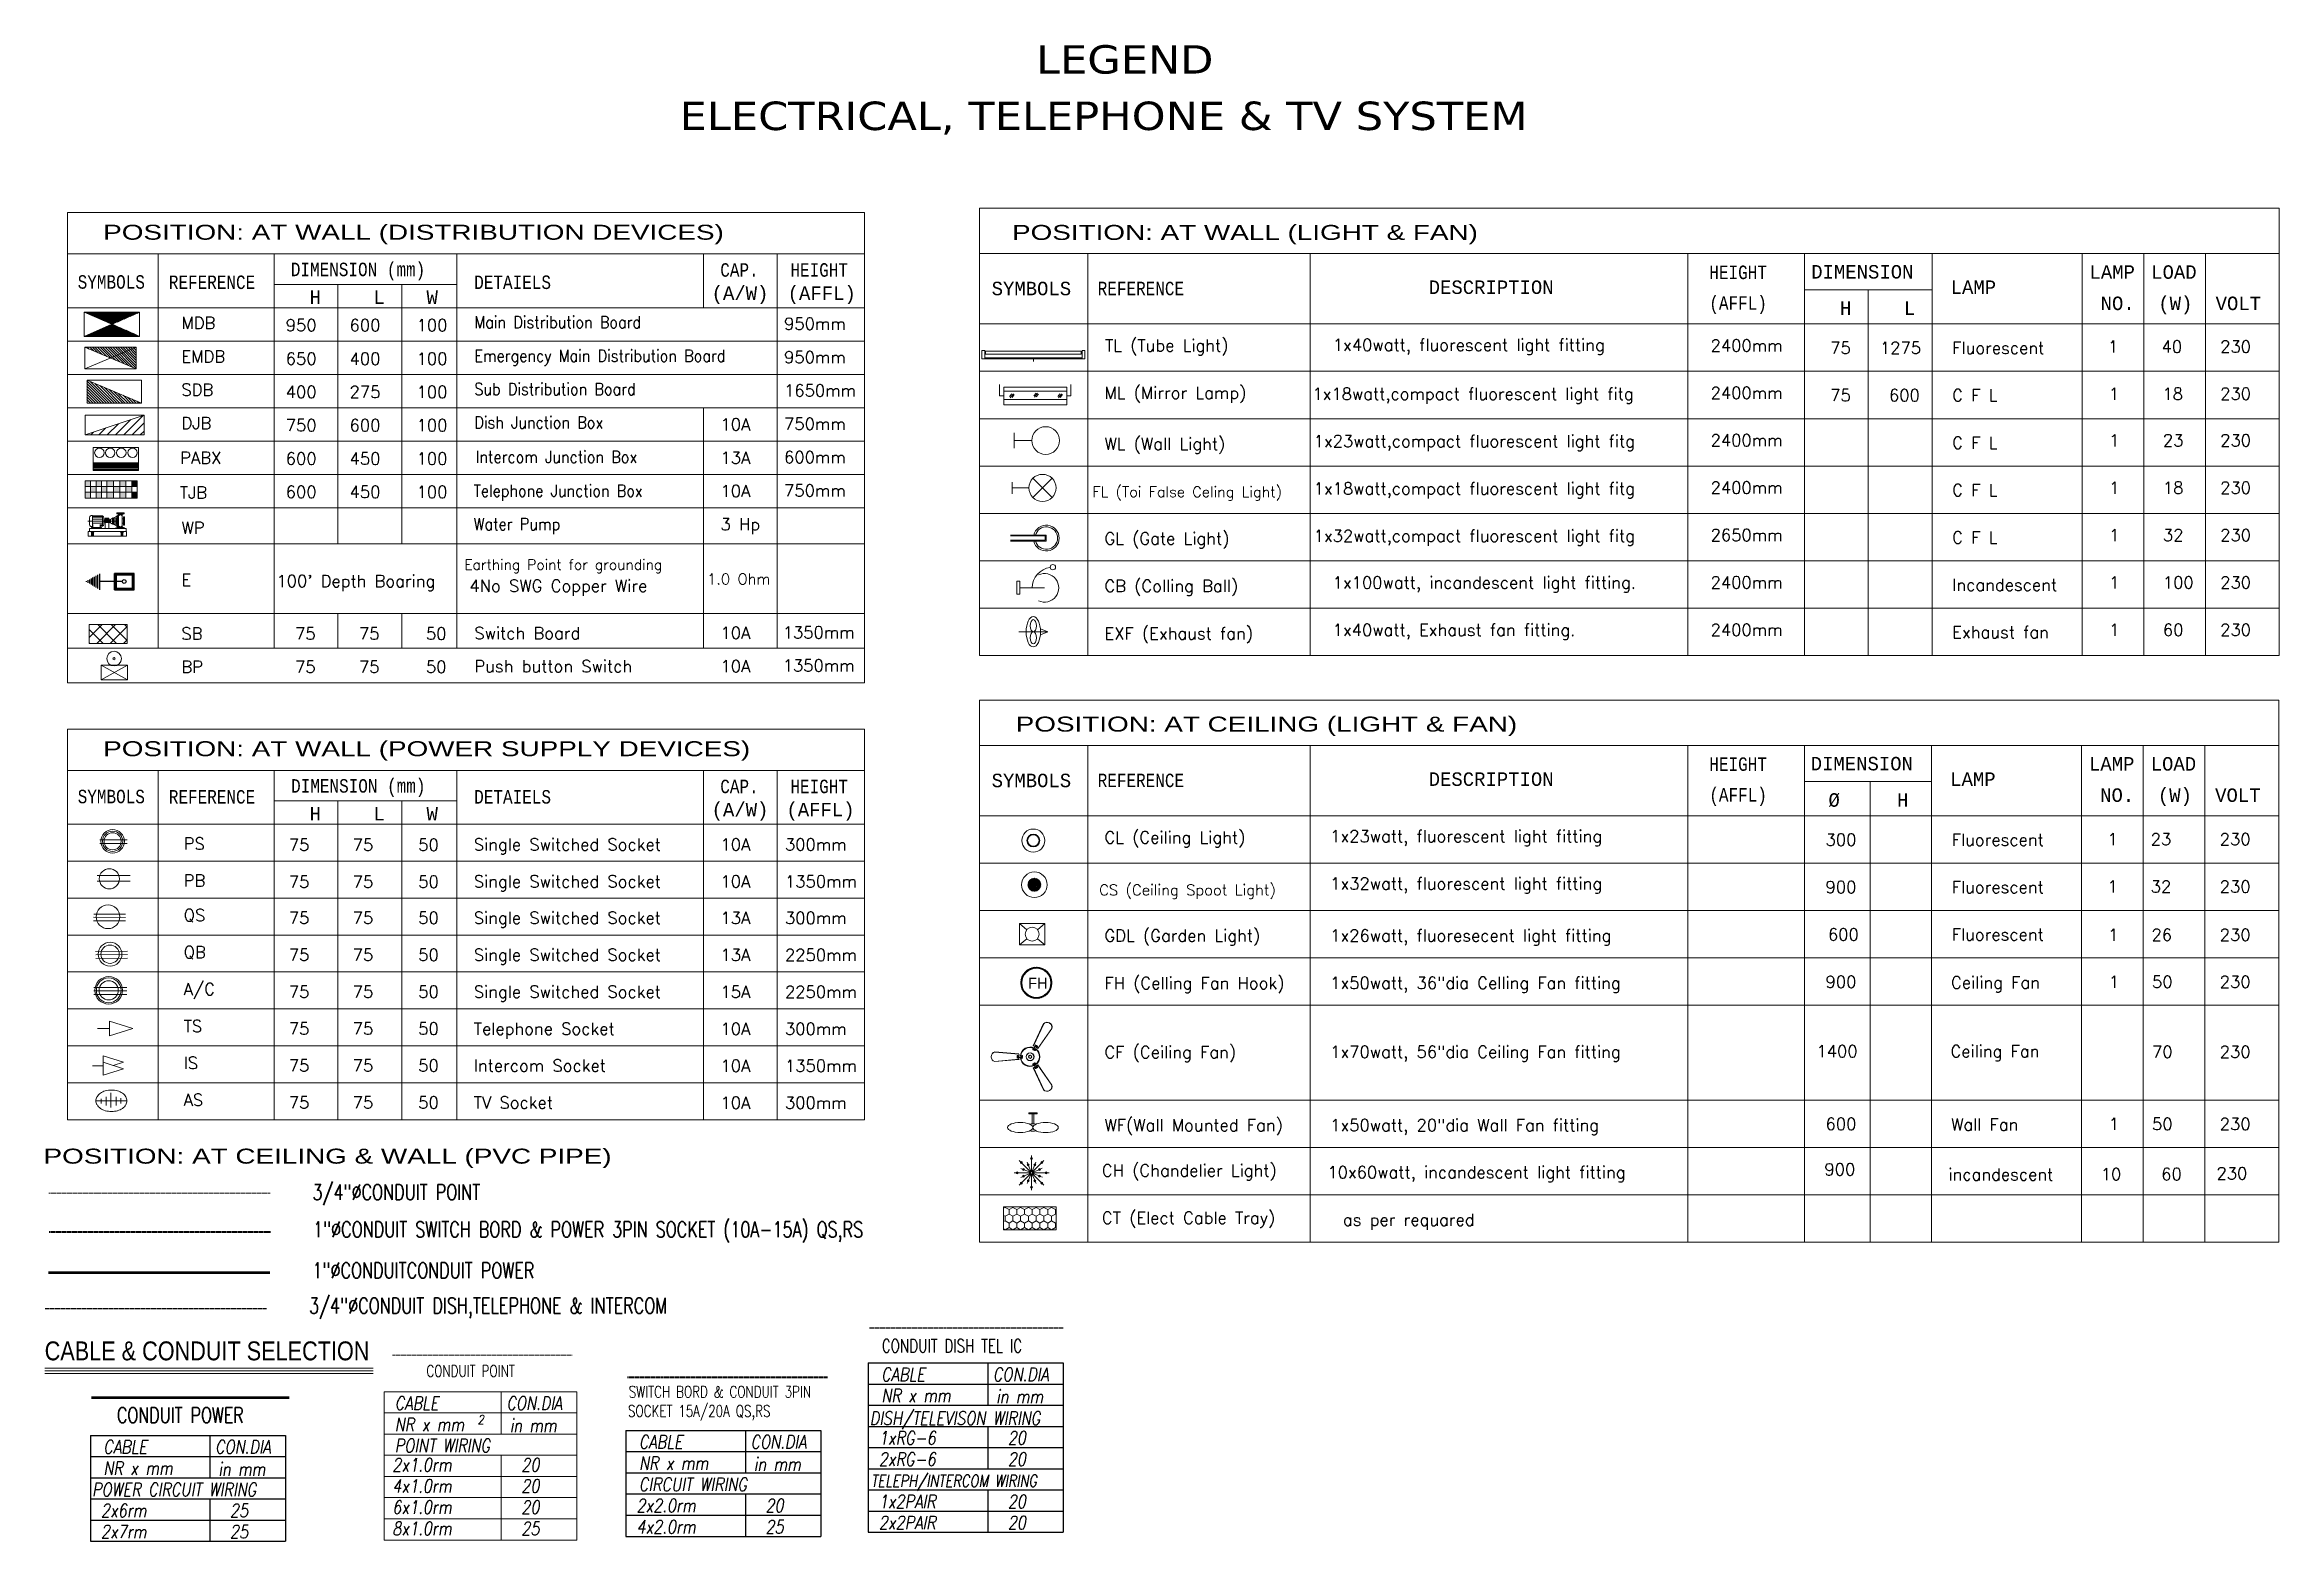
# Model space of a CAD drawing. Header units: inches. Extents: x 4244 to 5877, y 2160 to 3273.
# Drawn here: x 5290 to 5877, y 2880 to 3273 of the extents above; entities that cross this region are included whole.
import ezdxf

# ---------------------------------------------------------------- set-up
doc = ezdxf.new("R2010")
doc.units = ezdxf.units.IN
doc.header["$MEASUREMENT"] = 0
for name, pattern in [('BORDER', [1.75, 0.5, -0.25, 0.5, -0.25, 0, -0.25]), ('CENTER', [2, 1.25, -0.25, 0.25, -0.25]), ('CENTER2', [1.125, 0.75, -0.125, 0.125, -0.125]), ('HIDDEN', [0.375, 0.25, -0.125])]:
    doc.linetypes.add(name, pattern=pattern)
for name, color, linetype, lineweight in [('AN-TEXT-LEVEL', 252, 'Continuous', 18), ('CONDUIT', 10, 'HIDDEN', 18), ('E-AC-Socket-15A', 52, 'Continuous', 18), ('E-BP-Bell-Push', 190, 'Continuous', 18), ('E-CB-Calling-Bell', 1, 'Continuous', 18), ('E-CF-Ceiling-Fan', 7, 'Continuous', 18), ('E-CFL', 3, 'Continuous', 18), ('E-CH Light', 104, 'Continuous', 18), ('E-CKT', 7, 'Continuous', 9), ('E-CL-Ceiling-Light', 20, 'Continuous', 18), ('E-Con-Point', 204, 'HIDDEN', 20), ('E-Conduit-Power', 150, 'Continuous', 53), ('E-Conduit-QS RS SB', 6, 'CENTER2', 40), ('E-DJB Steel Box', 122, 'Continuous', 18), ('E-FH-Fan-hook', 4, 'Continuous', 18), ('E-fixtur', 2, 'Continuous', 18), ('E-GL-Gate-Light', 134, 'Continuous', 18), ('E-GL-Helogen-Light', 242, 'Continuous', 20), ('E-IS-Intercome-Socket', 201, 'Continuous', 18), ('E-Legend', 7, 'Continuous', 20), ('E-MDB', 1, 'Continuous', 15), ('E-ML-Mirror-Light', 6, 'Continuous', 18), ('E-PS-Socket-5A', 32, 'Continuous', 18), ('E-QB-Socket-20A', 40, 'Continuous', 18), ('E-QS-Socket-15A', 30, 'Continuous', 18), ('E-SB-Switch-Board', 5, 'Continuous', 18), ('E-Sub-Distrubtion board', 242, 'Continuous', 18), ('E-Tel Dish IC-Conduit', 11, 'BORDER', 30), ('E-Telephone-Socket', 11, 'Continuous', 18), ('E-TJB Steel Box', 14, 'Continuous', 18), ('E-Tv-Socket', 13, 'Continuous', 18), ('E-WALL-LIGHT', 4, 'Continuous', 18), ('E-WF-Wall-Bracket-Fan', 212, 'Continuous', 18), ('E-WTL-Wall-Tube-Light', 6, 'Continuous', 18), ('E. FITTING3', 56, 'Continuous', 18), ('ELEC-FITTING', 118, 'Continuous', 20), ('Electrical Cable Tray', 230, 'Continuous', 18), ('LIGHTING', 7, 'Continuous', 18)]:
    doc.layers.add(name, color=color, linetype=linetype, lineweight=lineweight)
doc.layers.add('TEXT', color=5, linetype='Continuous')
doc.styles.add('DIM', font='arial.ttf', dxfattribs={"width": 0.8, "height": 5})
doc.styles.add('SIMPLEX', font='simplex.shx', dxfattribs={"width": 0.7})
doc.styles.add('TAHUMA', font='tahoma.ttf')
doc.styles.add('TAVE1', font='ROMANS.shx', dxfattribs={"width": 0.75})
doc.styles.add('TEX', font='monotxt.shx', dxfattribs={"height": 12})
doc.styles.add('TIMES', font='ARIALN.TTF')
doc.styles.add('TX25', font='FAST.SHX', dxfattribs={"height": 250})

msp = doc.modelspace()

# ---------------------------------------------------------------- texts
at = {"layer": 'E-CKT', "color": 5, "style": 'TAHUMA', "width": 1.286268}
for s, height, p in [('LEGEND', 7.462, (5550.58, 3265.4)), ('ELECTRICAL, TELEPHONE & TV SYSTEM', 7.4621, (5457.01, 3250.58))]:
    msp.add_text(s, height=height, dxfattribs=at).set_placement(p)
at = {"layer": 'E-Con-Point', "style": 'TAVE1', "width": 0.75}
for s, height, p in [('3/4"%%CCONDUIT POINT', 4.0921, (5360.62, 2969.6)), ('CONDUIT POINT', 3.0462, (5390.53, 2923.18))]:
    msp.add_text(s, height=height, dxfattribs=at).set_placement(p)
at = {"layer": 'E-Con-Point', "linetype": 'ByBlock', "style": 'TAVE1', "oblique": 10, "width": 0.8}
for s, height, p in [('CABLE', 3.493, (5382.21, 2914.48)), ('CON.DIA', 3.493, (5411.54, 2914.48)), ('NR x mm', 3.493, (5382.21, 2908.92)), ('2', 2.43, (5403.99, 2910.7)), ('in mm ', 3.493, (5412.38, 2908.66)), ('POINT WIRING', 3.4931, (5382.21, 2903.35)), ('2x1.0rm', 3.493, (5381.56, 2898.3)), ('20', 3.493, (5415.44, 2898.3)), ('4x1.0rm', 3.493, (5381.56, 2892.74)), ('20', 3.493, (5415.44, 2892.74)), ('6x1.0rm', 3.493, (5381.56, 2887.17)), ('20', 3.493, (5415.44, 2887.17)), ('8x1.0rm', 3.493, (5381.56, 2881.61)), ('25', 3.493, (5415.44, 2881.61))]:
    msp.add_text(s, height=height, dxfattribs=at).set_placement(p)
at = {"layer": 'E-Conduit-Power', "linetype": 'CENTER', "lineweight": -2, "style": 'TAVE1', "width": 0.75}
for s, height, p in [('1"%%CCONDUITCONDUIT POWER', 4.0921, (5360.62, 2949.05)), ('CONDUIT POWER', 4.0616, (5309.29, 2911.08))]:
    msp.add_text(s, height=height, dxfattribs=at).set_placement(p)
at = {"layer": 'E-Conduit-Power', "linetype": 'ByBlock', "lineweight": -2, "style": 'TAVE1', "oblique": 10, "width": 0.8}
for s, height, p in [('CABLE', 3.493, (5305.71, 2903.01)), ('CON.DIA', 3.493, (5335.04, 2903.01)), ('NR x mm', 3.493, (5305.71, 2897.45)), ('in mm ', 3.493, (5335.88, 2897.19)), ('POWER CIRCUIT WIRING', 3.4931, (5302.73, 2891.82)), ('2x6rm', 3.493, (5305.06, 2886.31)), ('25', 3.493, (5338.94, 2886.31)), ('2x7rm', 3.493, (5305.06, 2880.75)), ('25', 3.493, (5338.94, 2880.75))]:
    msp.add_text(s, height=height, dxfattribs=at).set_placement(p)
at = {"layer": 'E-Conduit-QS RS SB', "lineweight": 18, "style": 'TAVE1', "width": 0.75}
msp.add_text('1"%%CCONDUIT SWITCH BORD & POWER 3PIN SOCKET (10A-15A) QS,RS', height=4.0921, dxfattribs=at).set_placement((5360.78, 2959.82))
at = {"layer": 'E-Conduit-QS RS SB', "lineweight": -2, "style": 'TAVE1', "width": 0.75}
for s, p in [('SOCKET 15A/20A QS,RS', (5443.46, 2912.67)), ('SWITCH BORD & CONDUIT 3PIN ', (5443.66, 2917.7))]:
    msp.add_text(s, height=3.0462, dxfattribs=at).set_placement(p)
at = {"layer": 'E-Conduit-QS RS SB', "linetype": 'ByBlock', "lineweight": -2, "style": 'TAVE1', "oblique": 10, "width": 0.8}
for s, height, p in [('CABLE', 3.493, (5446.31, 2904.31)), ('CABLE', 3.493, (5446.31, 2904.31)), ('CON.DIA', 3.493, (5475.63, 2904.31)), ('CON.DIA', 3.493, (5475.63, 2904.31)), ('NR x mm', 3.493, (5446.31, 2898.75)), ('NR x mm', 3.493, (5446.31, 2898.75)), ('in mm ', 3.493, (5476.48, 2898.49)), ('in mm ', 3.493, (5476.48, 2898.49)), ('CIRCUIT WIRING', 3.4931, (5446.31, 2893.18)), ('CIRCUIT WIRING', 3.4931, (5446.31, 2893.18)), ('2x2.0rm', 3.493, (5445.66, 2887.61)), ('20', 3.493, (5479.53, 2887.61)), ('20', 3.493, (5479.53, 2887.61)), ('4x2.0rm', 3.493, (5445.66, 2882.05)), ('25', 3.493, (5479.53, 2882.05)), ('25', 3.493, (5479.53, 2882.05))]:
    msp.add_text(s, height=height, dxfattribs=at).set_placement(p)
at = {"layer": 'E-fixtur', "color": 7}
for s, height, style, width, p in [('POSITION: AT WALL (DISTRIBUTION DEVICES)', 3.9361, 'DIM', 1.330194, (5305.67, 3221.77)), ('POSITION: AT WALL (LIGHT & FAN)', 3.9361, 'DIM', 1.330194, (5544.28, 3221.72)), ('Main Distribution Board', 3.1489, 'SIMPLEX', 0.881614, (5403.12, 3198.53)), ('Emergency Main Distribution Board', 3.1489, 'SIMPLEX', 0.881614, (5403.12, 3189.73)), ('Sub Distribution Board', 3.1489, 'SIMPLEX', 0.881614, (5403.12, 3180.99)), ('Dish Junction Box', 3.1489, 'SIMPLEX', 0.881614, (5403.12, 3172.24)), ('Intercom Junction Box', 3.1489, 'SIMPLEX', 0.881614, (5403.49, 3163.14)), ('Telephone Junction Box', 3.1489, 'SIMPLEX', 0.881614, (5402.92, 3154.29)), ('Water Pump', 3.149, 'SIMPLEX', 0.881614, (5402.92, 3145.54)), ('POSITION: AT CEILING (LIGHT & FAN)', 3.9361, 'DIM', 1.330194, (5545.25, 3092.6)), ('POSITION: AT WALL (POWER SUPPLY DEVICES)', 3.9361, 'DIM', 1.330194, (5305.67, 3086.14)), ('POSITION: AT CEILING & WALL (PVC PIPE)', 3.9361, 'DIM', 1.330194, (5290, 2979.14))]:
    msp.add_text(s, height=height, dxfattribs=dict(at, style=style, width=width)).set_placement(p)
at = {"layer": 'E-fixtur', "color": 7, "ltscale": 10, "style": 'TEX'}
for s, height, width, p in [('DIMENSION (mm)', 3.5425, 0.822133, (5354.93, 3212.2)), ('CAP.', 3.542, 0.822133, (5467.68, 3212.06)), ('HEIGHT', 3.542, 0.822133, (5486.1, 3212.06)), ('HEIGHT', 3.542, 0.822133, (5727.35, 3211.44)), ('DIMENSION', 3.542, 0.972583, (5754.11, 3211.58)), ('LAMP', 3.542, 0.972583, (5827.16, 3211.51)), ('LOAD', 3.542, 0.972583, (5843.36, 3211.51)), ('SYMBOLS', 3.542, 0.822133, (5298.98, 3208.91)), ('REFERENCE', 3.542, 0.822133, (5322.9, 3208.83)), ('DETAIELS', 3.542, 0.822133, (5403.08, 3208.83)), ('(A/W)', 3.542, 0.972583, (5465.41, 3205.98)), ('(AFFL)', 3.542, 0.972583, (5485.38, 3205.98)), ('SYMBOLS', 3.542, 0.972583, (5538.93, 3207.19)), ('REFERENCE', 3.542, 0.822133, (5566.77, 3207.19)), ('DESCRIPTION', 3.5425, 0.972583, (5653.67, 3207.53)), ('LAMP', 3.542, 0.972583, (5790.71, 3207.53)), ('H', 3.54, 0.972583, (5359.86, 3204.9)), ('L', 3.54, 0.972583, (5376.65, 3204.9)), ('W', 3.54, 0.972583, (5390.56, 3204.9)), ('(AFFL)', 3.542, 0.822133, (5727.35, 3203.38)), ('H', 3.54, 0.972583, (5761.66, 3202.02)), ('L', 3.54, 0.972583, (5778.45, 3202.02)), ('NO.', 3.542, 0.972583, (5830.09, 3203.3)), ('(W)', 3.542, 0.972583, (5845.23, 3203.3)), ('VOLT', 3.542, 0.972583, (5860.28, 3203.29)), ('DIMENSION', 3.542, 0.972583, (5753.97, 3082.42)), ('DIMENSION (mm)', 3.5425, 0.822133, (5355, 3076.57)), ('SYMBOLS', 3.542, 0.972583, (5538.93, 3078)), ('REFERENCE', 3.542, 0.822133, (5566.77, 3078.01)), ('DESCRIPTION', 3.5425, 0.972583, (5653.67, 3078.35)), ('HEIGHT', 3.542, 0.822133, (5727.35, 3082.29)), ('LAMP', 3.542, 0.972583, (5790.59, 3078.35)), ('LAMP', 3.542, 0.972583, (5827.03, 3082.36)), ('LOAD', 3.542, 0.972583, (5843.23, 3082.36)), ('SYMBOLS', 3.542, 0.822133, (5298.98, 3073.78)), ('REFERENCE', 3.542, 0.822133, (5322.9, 3073.7)), ('DETAIELS', 3.542, 0.822133, (5403.08, 3073.7)), ('(A/W)', 3.542, 0.972583, (5465.41, 3070.35)), ('CAP.', 3.542, 0.822133, (5467.68, 3076.43)), ('(AFFL)', 3.542, 0.972583, (5485.05, 3070.35)), ('HEIGHT', 3.542, 0.822133, (5486.1, 3076.43)), ('(AFFL)', 3.542, 0.822133, (5727.35, 3074.22)), ('%%C', 3.542, 0.972583, (5758.63, 3072.87)), ('H', 3.54, 0.972583, (5776.63, 3072.87)), ('NO.', 3.542, 0.972583, (5829.96, 3074.15)), ('(W)', 3.542, 0.972583, (5845.11, 3074.15)), ('VOLT', 3.542, 0.972583, (5860.15, 3074.13)), ('H', 3.54, 0.972583, (5359.86, 3069.27)), ('L', 3.54, 0.972583, (5376.65, 3069.27)), ('W', 3.54, 0.972583, (5390.56, 3069.27))]:
    msp.add_text(s, height=height, dxfattribs=dict(at, width=width)).set_placement(p)
at = {"layer": 'E-fixtur', "color": 7, "style": 'SIMPLEX'}
for s, height, p in [('MDB', 3.149, (5326.21, 3198.34)), ('950', 3.149, (5353.6, 3197.75)), ('600', 3.149, (5370.36, 3197.75)), ('100', 3.149, (5387.95, 3197.75)), ('950mm', 3.149, (5484.43, 3198.13)), ('EMDB', 3.149, (5326.21, 3189.55)), ('650', 3.149, (5353.6, 3188.96)), ('400', 3.149, (5370.36, 3188.96)), ('100', 3.149, (5387.95, 3188.96)), ('950mm', 3.149, (5484.43, 3189.34)), ('TL (Tube Light)', 3.1489, (5568.69, 3192.44)), ('1x40watt, fluorescent light fitting', 3.1489, (5628.5, 3192.57)), ('2400mm', 3.149, (5727.69, 3192.42)), ('75', 3.149, (5759.1, 3191.79)), ('1275', 3.149, (5772.15, 3191.79)), ('Fluorescent', 3.1489, (5791.13, 3191.78)), ('1', 3.15, (5832, 3192.12)), ('40', 3.149, (5846.08, 3192.12)), ('230', 3.149, (5861.48, 3192.12)), ('SDB', 3.149, (5326.21, 3180.8)), ('400', 3.149, (5353.6, 3180.21)), ('275', 3.149, (5370.36, 3180.21)), ('100', 3.149, (5387.95, 3180.21)), ('1650mm', 3.149, (5484.43, 3180.59)), ('ML (Mirror Lamp)', 3.1489, (5568.54, 3180)), ('1x18watt,compact fluorescent light fitg', 3.1489, (5623.13, 3179.71)), ('2400mm', 3.149, (5727.69, 3179.98)), ('75', 3.149, (5759.1, 3179.35)), ('600', 3.149, (5774.52, 3179.35)), ('C F L', 3.149, (5791.13, 3179.34)), ('1', 3.15, (5832.2, 3179.75)), ('18', 3.149, (5846.29, 3179.75)), ('230', 3.149, (5861.48, 3179.75)), ('DJB', 3.149, (5326.21, 3172.05)), ('750', 3.149, (5353.6, 3171.47)), ('600', 3.149, (5370.36, 3171.47)), ('100', 3.149, (5387.95, 3171.47)), ('10A', 3.149, (5467.74, 3171.71)), ('750mm', 3.149, (5484.43, 3171.84)), ('WL (Wall Light)', 3.1489, (5568.54, 3166.6)), ('1x23watt,compact fluorescent light fitg', 3.1489, (5623.47, 3167.32)), ('2400mm', 3.149, (5727.69, 3167.53)), ('C F L ', 3.149, (5791.13, 3166.9)), ('1', 3.15, (5832.34, 3167.51)), ('23', 3.149, (5846.43, 3167.51)), ('230', 3.149, (5861.48, 3167.51)), ('PABX', 3.149, (5325.9, 3162.95)), ('600', 3.149, (5353.6, 3162.72)), ('450', 3.149, (5370.36, 3162.72)), ('100', 3.149, (5387.95, 3162.72)), ('13A', 3.149, (5467.74, 3162.96)), ('600mm', 3.149, (5484.43, 3163.1)), ('TJB', 3.149, (5325.79, 3153.82)), ('600', 3.149, (5353.6, 3153.97)), ('450', 3.149, (5370.36, 3153.97)), ('100', 3.149, (5387.95, 3153.97)), ('10A', 3.149, (5467.74, 3154.21)), ('750mm', 3.149, (5484.43, 3154.35)), ('FL (Toi False Celing Light)', 2.7773, (5565.41, 3154.18)), ('1x18watt,compact fluorescent light fitg', 3.1489, (5623.47, 3154.88)), ('2400mm', 3.149, (5727.69, 3155.09)), ('C F L ', 3.149, (5791.13, 3154.46)), ('1', 3.15, (5832.34, 3155.07)), ('18', 3.149, (5846.43, 3155.07)), ('230', 3.149, (5861.48, 3155.07)), ('WP', 3.149, (5326.21, 3144.52)), ('3 Hp', 3.149, (5467.74, 3145.47)), ('GL (Gate Light)', 3.1489, (5568.54, 3141.72)), ('1x32watt,compact fluorescent light fitg', 3.1489, (5623.47, 3142.43)), ('2650mm', 3.149, (5727.69, 3142.65)), ('C F L ', 3.149, (5791.13, 3142.02)), ('1', 3.15, (5832.34, 3142.63)), ('32', 3.149, (5846.43, 3142.63)), ('230', 3.149, (5861.48, 3142.63)), ('E', 3.15, (5326.23, 3130.85)), ("100' Depth Boaring", 3.1489, (5351.15, 3130.57)), ('Earthing Point for grounding', 2.6765, (5400.47, 3135.12)), ('1.0 Ohm', 2.827, (5464.22, 3131.26)), ('CB (Colling Ball)', 3.1489, (5568.54, 3129.27)), ('1x100watt, incandescent light fitting.', 3.1489, (5628.46, 3130.15)), ('2400mm', 3.149, (5727.69, 3130.21)), ('1', 3.15, (5832.34, 3130.19)), ('100', 3.149, (5846.43, 3130.19)), ('230', 3.149, (5861.48, 3130.19)), ('4No SWG Copper Wire', 3.1489, (5401.83, 3129.3)), ('Incandescent', 3.1489, (5791.13, 3129.58)), ('SB', 3.149, (5326.21, 3116.76)), ('75', 3.149, (5356.06, 3116.75)), ('75', 3.149, (5372.82, 3116.75)), ('50', 3.149, (5390.41, 3116.75)), ('Switch Board', 3.1489, (5403.12, 3116.87)), ('10A', 3.149, (5467.74, 3116.95)), ('1350mm', 3.149, (5484.07, 3117.08)), ('EXF (Exhaust fan)', 3.1489, (5568.54, 3116.83)), ('1x40watt, Exhaust fan fitting.', 3.1489, (5628.46, 3117.71)), ('2400mm', 3.149, (5727.69, 3117.77)), ('Exhaust fan', 3.1489, (5791.13, 3117.14)), ('1', 3.15, (5832.34, 3117.75)), ('60', 3.149, (5846.43, 3117.75)), ('230', 3.149, (5861.48, 3117.75)), ('BP', 3.149, (5326.21, 3108.06)), ('75', 3.149, (5356.06, 3108.05)), ('75', 3.149, (5372.82, 3108.05)), ('50', 3.149, (5390.41, 3108.05)), ('Push button Switch', 3.1489, (5403.12, 3108.17)), ('10A', 3.149, (5467.74, 3108.2)), ('1350mm', 3.149, (5484.07, 3108.38)), ('PS', 3.149, (5326.8, 3061.6)), ('75', 3.149, (5354.41, 3061.3)), ('75', 3.149, (5371.17, 3061.3)), ('50', 3.149, (5388.39, 3061.3)), ('Single Switched Socket', 3.1489, (5402.97, 3061.38)), ('10A', 3.149, (5467.74, 3061.38)), ('300mm', 3.149, (5484.67, 3061.38)), ('CL (Ceiling Light)', 3.1489, (5568.54, 3063.25)), ('1x23watt, fluorescent light fitting', 3.1489, (5627.81, 3063.54)), ('300', 3.149, (5757.87, 3062.64)), ('Fluorescent', 3.1489, (5791, 3062.63)), ('1', 3.15, (5831.87, 3062.76)), ('23', 3.149, (5843.23, 3062.76)), ('230', 3.149, (5861.36, 3062.76)), ('PB', 3.149, (5326.8, 3051.9)), ('75', 3.149, (5354.41, 3051.6)), ('75', 3.149, (5371.17, 3051.6)), ('50', 3.149, (5388.39, 3051.6)), ('Single Switched Socket', 3.1489, (5402.97, 3051.68)), ('10A', 3.149, (5467.74, 3051.68)), ('1350mm', 3.149, (5484.67, 3051.68)), ('CS (Ceiling Spoot Light)', 2.834, (5567.16, 3049.61)), ('1x32watt, fluorescent light fitting', 3.1489, (5627.81, 3051.1)), ('900', 3.149, (5757.87, 3050.2)), ('Fluorescent', 3.1489, (5791, 3050.19)), ('1', 3.15, (5831.87, 3050.32)), ('32', 3.149, (5843.23, 3050.32)), ('230', 3.149, (5861.36, 3050.32)), ('QS', 3.149, (5326.8, 3042.82)), ('75', 3.149, (5354.41, 3042.13)), ('75', 3.149, (5371.17, 3042.13)), ('50', 3.149, (5388.39, 3042.13)), ('Single Switched Socket', 3.1489, (5402.97, 3042.11)), ('13A', 3.149, (5467.74, 3042.08)), ('300mm', 3.149, (5484.67, 3042.08)), ('GDL (Garden Light)', 3.1489, (5568.54, 3037.44)), ('1x26watt, fluoresecent light fitting', 3.1489, (5627.81, 3037.45)), ('600', 3.149, (5758.5, 3037.76)), ('Fluorescent', 3.1489, (5791, 3037.75)), ('1', 3.15, (5832.08, 3037.65)), ('26', 3.149, (5843.44, 3037.65)), ('230', 3.149, (5861.36, 3037.65)), ('QB', 3.149, (5326.8, 3033.12)), ('75', 3.149, (5354.41, 3032.42)), ('75', 3.149, (5371.17, 3032.42)), ('50', 3.149, (5388.39, 3032.42)), ('Single Switched Socket', 3.1489, (5402.97, 3032.41)), ('13A', 3.149, (5467.74, 3032.38)), ('2250mm', 3.149, (5484.67, 3032.38)), ('FH (Celling Fan Hook)', 3.1489, (5568.54, 3025)), ('1x50watt, 36"dia Celling Fan fitting', 3.1489, (5627.81, 3025.01)), ('900', 3.149, (5757.87, 3025.32)), ('Ceiling Fan', 3.1489, (5790.81, 3025.14)), ('1', 3.15, (5832.21, 3025.31)), ('50', 3.149, (5843.58, 3025.31)), ('230', 3.149, (5861.36, 3025.31)), ('A/C', 3.149, (5326.8, 3023.42)), ('75', 3.149, (5354.41, 3022.72)), ('75', 3.149, (5371.17, 3022.72)), ('50', 3.149, (5388.39, 3022.72)), ('Single Switched Socket', 3.1489, (5402.97, 3022.71)), ('15A', 3.149, (5467.74, 3022.68)), ('2250mm', 3.149, (5484.67, 3022.68)), ('TS', 3.149, (5326.8, 3013.71)), ('75', 3.149, (5354.41, 3013.02)), ('75', 3.149, (5371.17, 3013.02)), ('50', 3.149, (5388.39, 3013.02)), ('Telephone Socket', 3.1489, (5402.97, 3013)), ('10A', 3.149, (5467.74, 3012.98)), ('300mm', 3.149, (5484.67, 3012.98)), ('CF (Ceiling Fan)', 3.1489, (5568.54, 3006.86)), ('1x70watt, 56"dia Ceiling Fan fitting', 3.1489, (5627.81, 3006.94)), ('1400', 3.149, (5755.49, 3007.08)), ('Ceiling Fan', 3.1489, (5790.66, 3007.07)), ('70', 3.149, (5843.58, 3006.94)), ('230', 3.149, (5861.36, 3006.94)), ('IS', 3.149, (5326.8, 3004.01)), ('75', 3.149, (5354.41, 3003.32)), ('75', 3.149, (5371.17, 3003.32)), ('50', 3.149, (5388.39, 3003.32)), ('Intercom Socket', 3.1489, (5402.97, 3003.3)), ('10A', 3.149, (5467.74, 3003.28)), ('1350mm', 3.149, (5484.67, 3003.28)), ('AS', 3.149, (5326.8, 2994.31)), ('75', 3.149, (5354.41, 2993.61)), ('75', 3.149, (5371.17, 2993.61)), ('50', 3.149, (5388.39, 2993.61)), ('TV Socket', 3.149, (5402.97, 2993.6)), ('10A', 3.149, (5467.74, 2993.57)), ('300mm', 3.149, (5484.67, 2993.57)), ('WF(Wall Mounted Fan)', 3.1489, (5568.54, 2987.68)), ('1x50watt, 20"dia Wall Fan fitting', 3.1489, (5627.81, 2987.69)), ('600', 3.149, (5757.87, 2987.99)), ('Wall Fan', 3.149, (5790.81, 2987.81)), ('1', 3.15, (5832.21, 2987.98)), ('50', 3.149, (5843.58, 2987.98)), ('230', 3.149, (5861.36, 2987.98)), ('CH (Chandelier Light)', 3.1489, (5567.87, 2975.78)), ('10x60watt, incandescent light fitting', 3.1489, (5627.07, 2975.29)), ('900', 3.149, (5757.57, 2976.06)), ('incandescent', 3.1489, (5790.12, 2974.75)), ('10', 3.149, (5830.12, 2974.79)), ('60', 3.149, (5846, 2974.83)), ('230', 3.149, (5860.51, 2975.02)), ('CT (Elect Cable Tray)', 3.1489, (5567.87, 2963.34)), ('as per requared', 3.1489, (5631.16, 2962.85))]:
    msp.add_text(s, height=height, dxfattribs=at).set_placement(p)
at = {"layer": 'E-Legend', "color": 3, "style": 'TIMES'}
msp.add_text('CABLE & CONDUIT SELECTION', height=4.9617, dxfattribs=at).set_placement((5290.31, 2927.49))
at = {"layer": 'E-Tel Dish IC-Conduit', "lineweight": -2, "ltscale": 0.3, "style": 'TAVE1', "width": 0.75}
msp.add_text('3/4"%%CCONDUIT DISH,TELEPHONE & INTERCOM', height=4.0921, dxfattribs=at).set_placement((5359.73, 2939.79))
at = {"layer": 'E-Tel Dish IC-Conduit', "lineweight": -2, "ltscale": 0.007, "style": 'TAVE1', "width": 0.75}
msp.add_text('CONDUIT DISH TEL IC', height=3.4524, dxfattribs=at).set_placement((5510.08, 2929.57))
at = {"layer": 'E-Tel Dish IC-Conduit', "linetype": 'ByBlock', "lineweight": -2, "ltscale": 0.007, "style": 'TAVE1', "oblique": 10, "width": 0.8}
for s, p in [('CABLE', (5509.94, 2922.06)), ('NR x mm', (5509.94, 2916.5)), ('in mm ', (5540.1, 2916.24)), ('1xRG-6', (5509.28, 2905.36)), ('20', (5543.16, 2905.36)), ('2xRG-6', (5509.28, 2899.8)), ('20', (5543.16, 2899.8)), ('2x2PAIR', (5509.28, 2883.11)), ('1x2PAIR', (5509.28, 2888.67)), ('20', (5543.16, 2888.67)), ('20', (5543.16, 2883.11))]:
    msp.add_text(s, height=3.493, dxfattribs=at).set_placement(p)
at = {"layer": 'E-Tel Dish IC-Conduit', "linetype": 'ByBlock', "lineweight": -2, "style": 'TAVE1', "oblique": 10, "width": 0.8}
for s, height, p in [('CON.DIA', 3.493, (5539.26, 2922.06)), ('DISH/TELEVISON WIRING', 3.4931, (5506.89, 2910.54)), ('TELEPH/INTERCOM WIRING', 3.1088, (5507.23, 2894.28))]:
    msp.add_text(s, height=height, dxfattribs=at).set_placement(p)

# ---------------------------------------------------------------- blocks, each defined once
blk = doc.blocks.new('*X5')
at = {"color": 0}
for p, q in [((10763.7, 16968.5), (10770.1, 16974.9)), ((10765.5, 16968.5), (10773.1, 16976.2)), ((10767.2, 16968.5), (10776.1, 16977.5)), ((10769, 16968.5), (10779.2, 16978.7)), ((10770.8, 16968.5), (10782.2, 16980)), ((10772.5, 16968.5), (10785.3, 16981.3)), ((10774.3, 16968.5), (10788.3, 16982.6)), ((10776.1, 16968.5), (10790.7, 16983.2)), ((10777.8, 16968.5), (10790.7, 16981.4)), ((10779.6, 16968.5), (10790.7, 16979.6)), ((10781.4, 16968.5), (10790.7, 16977.9)), ((10783.1, 16968.5), (10790.7, 16976.1)), ((10784.9, 16968.5), (10790.7, 16974.3)), ((10754.8, 16968.5), (10754.9, 16968.6)), ((10756.6, 16968.5), (10757.9, 16969.8)), ((10758.4, 16968.5), (10761, 16971.1)), ((10760.2, 16968.5), (10764, 16972.4)), ((10761.9, 16968.5), (10767, 16973.7)), ((10786.7, 16968.5), (10790.7, 16972.6)), ((10788.4, 16968.5), (10790.7, 16970.8)), ((10790.2, 16968.5), (10790.7, 16969))]:
    blk.add_line(p, q, dxfattribs=at)
blk = doc.blocks.new('SDB')
for p, q in [((0, -7.5), (17.93, 0)), ((0, -7.5), (0, 0)), ((0, 0), (17.93, 0)), ((17.93, 0), (17.93, -7.5)), ((0, -7.5), (17.93, -7.5))]:
    blk.add_line(p, q)
at = {"xscale": 0.5, "yscale": 0.5, "zscale": 0.5}
blk.add_blockref('*X5', (-5377.41, -8491.77), dxfattribs=at)
blk = doc.blocks.new('SW')
h = blk.add_hatch()
h.set_pattern_fill('ANSI37', color=256, scale=24, style=0)
h.set_pattern_definition([(45, (-59.5238, -1151.0284), (-2.12132, 2.12132), []), (135, (-59.5238, -1151.0284), (-2.12132, -2.12132), [])])
h.paths.add_polyline_path([(-24, -15.52), (-12, -15.52), (-12, -21.52), (-24, -21.52)])
for p, q in [((-24, -15.52), (-12, -15.52)), ((-24, -15.52), (-24, -21.52)), ((-12, -15.52), (-12, -21.52)), ((-24, -21.52), (-12, -21.52))]:
    blk.add_line(p, q)
blk = doc.blocks.new('A$C4DCB0E22')
at = {"layer": 'E-SB-Switch-Board', "xscale": 1.5, "yscale": 1.5, "zscale": 1.5, "rotation": 90.05046403147966}
blk.add_blockref('SW', (-23.3, 36), dxfattribs=at)
blk = doc.blocks.new('P')
h = blk.add_hatch()
h.set_pattern_fill('ANSI31', color=256, style=0)
h.set_pattern_definition([(45, (5262.17775, 6617.84506), (-0.0883883476, 0.0883883476), [])])
h.paths.add_polyline_path([(-3.1, -22.9), (9.7, -17.3), (-15.8, -17.3)])
h = blk.add_hatch()
h.set_pattern_fill('ANSI31', color=256, style=0)
h.set_pattern_definition([(315, (5262.17775, -6663.70471), (-0.0883883476, -0.0883883476), [])])
h.paths.add_polyline_path([(-3.1, -22.9), (9.7, -28.5), (-15.8, -28.5)])
for p, q in [((-3.1, -22.9), (-15.8, -17.3)), ((-15.8, -17.3), (9.7, -17.3)), ((-15.8, -28.5), (-15.8, -17.3)), ((-3.1, -22.9), (9.7, -17.3)), ((9.7, -17.3), (9.7, -28.5)), ((-15.8, -28.5), (-3.1, -22.9)), ((9.7, -28.5), (-15.8, -28.5)), ((-3.1, -22.9), (9.7, -28.5))]:
    blk.add_line(p, q)
blk = doc.blocks.new('*X35')
at = {"color": 0}
for p, q in [((10756.6, 16968.5), (10757.9, 16969.8)), ((10758.4, 16968.5), (10761, 16971.1)), ((10760.2, 16968.5), (10764, 16972.4)), ((10761.9, 16968.5), (10767, 16973.7)), ((10763.7, 16968.5), (10770.1, 16974.9)), ((10765.5, 16968.5), (10773.1, 16976.2)), ((10767.2, 16968.5), (10776.1, 16977.5)), ((10769, 16968.5), (10779.2, 16978.7)), ((10770.8, 16968.5), (10782.2, 16980)), ((10772.5, 16968.5), (10785.3, 16981.3)), ((10774.3, 16968.5), (10788.3, 16982.6)), ((10776.1, 16968.5), (10790.7, 16983.2)), ((10777.8, 16968.5), (10790.7, 16981.4)), ((10779.6, 16968.5), (10790.7, 16979.6)), ((10781.4, 16968.5), (10790.7, 16977.9)), ((10783.1, 16968.5), (10790.7, 16976.1)), ((10784.9, 16968.5), (10790.7, 16974.3)), ((10786.7, 16968.5), (10790.7, 16972.6)), ((10788.4, 16968.5), (10790.7, 16970.8)), ((10754.8, 16968.5), (10754.9, 16968.6)), ((10790.2, 16968.5), (10790.7, 16969))]:
    blk.add_line(p, q, dxfattribs=at)
blk = doc.blocks.new('A$C46D62743')
for p, q in [((17, 65), (316, 368)), ((57, 25), (356, 328))]:
    blk.add_line(p, q)
for radius in [183, 158, 133]:
    blk.add_circle((183, 183), radius)
blk = doc.blocks.new('3PIN15A')
for p, q in [((-7.5, -5.1), (6.4, 8.9)), ((-6.1, -6.6), (7.9, 7.4)), ((-4.6, -8.1), (9.4, 5.9))]:
    blk.add_line(p, q)
blk.add_circle((0, 0), 7.37)
blk = doc.blocks.new('A$C44EE3311')
for p, q in [((20, 94), (439, 513)), ((64, 49), (484, 468)), ((109, 5), (529, 424))]:
    blk.add_line(p, q)
for radius in [246, 221, 171]:
    blk.add_circle((246, 246), radius)
blk = doc.blocks.new('A$C12B00F2E')
for p, q in [((0, 136), (223, 136)), ((660, 136), (223, 271)), ((223, 0), (223, 271)), ((660, 136), (223, 0))]:
    blk.add_line(p, q)
blk = doc.blocks.new('E-TV')
at = {"layer": 'E-Tv-Socket'}
for p, q in [((-14.2, 18.5), (-14.2, 6.3)), ((-26.5, 13), (-0.8, 13)), ((-22, 15.2), (-22, 11.3)), ((-18.1, 16.9), (-18.1, 9.6)), ((-9.7, 16.9), (-9.7, 9.6)), ((-5.8, 15.2), (-5.8, 10.7))]:
    blk.add_line(p, q, dxfattribs=at)
for centre, radius, start, end in [((-17, 11.1), 9.96, 124.7991, 149.2053), ((-15, 8.1), 13.6, 106.0599, 124.7991), ((-13.6, 3.5), 18.4, 90, 106.0599), ((-13.6, 3.5), 18.4, 73.9401, 90), ((-12.3, 8.1), 13.6, 55.2009, 73.9401), ((-10.2, 11.1), 9.96, 30.7947, 55.2009), ((-20.2, 13), 6.31, 149.2053, 180), ((-20.2, 13), 6.31, 180, 210.7947), ((-17, 14.8), 9.96, 210.7947, 235.2009), ((-15, 17.8), 13.6, 235.2009, 253.9401), ((-13.6, 22.5), 18.4, 253.9401, 270), ((-13.6, 22.5), 18.4, 270, 286.0599), ((-12.3, 17.8), 13.6, 286.0599, 304.7991), ((-10.2, 14.8), 9.96, 304.7991, 329.2053), ((-7.1, 13), 6.31, 0, 30.7947), ((-7.1, 13), 6.31, 329.2053, 0)]:
    blk.add_arc(centre, radius, start, end, dxfattribs=at)
blk = doc.blocks.new('A$C35A322F8')
for p, q in [((0, 213), (223, 213)), ((660, 271), (223, 407)), ((223, 0), (223, 407)), ((660, 271), (223, 136)), ((660, 136), (223, 0)), ((660, 136), (442, 203))]:
    blk.add_line(p, q)
blk = doc.blocks.new('WALL-LIGHT')
for p, q in [((-0.062, 0.259), (0.062, 0.259)), ((0, 0.114), (0, 0.259))]:
    blk.add_line(p, q)
blk.add_circle((0, 0), 0.114)
blk = doc.blocks.new('E-MIRROR')
for p, q in [((-2.08, 5.28, 10051), (-19.37, 5.28, 10051)), ((-19.37, 1.28, 10051), (-19.37, 5.28, 10051)), ((-2.08, 1.28, 10051), (-2.08, 5.28, 10051)), ((-19.37, 3.24, 10051), (-20.54, 3.24, 10051)), ((-20.54, 3.24, 10051), (-20.54, 0.63, 10051)), ((-19.37, 4.09, 10051), (-2.08, 4.09, 10051)), ((-19.37, 2.19, 10051), (-2.08, 2.19, 10051)), ((-2.08, 1.28, 10051), (-19.37, 1.28, 10051)), ((-18.21, 2.96), (-17.6, 3.58)), ((-17.97, 2.8, -10051), (-17.11, 3.68, -10051)), ((-17.53, 2.78), (-16.92, 3.4)), ((-11.61, 2.82), (-11, 3.44)), ((-11.38, 2.66, -10051), (-10.52, 3.55, -10051)), ((-10.94, 2.64), (-10.33, 3.27)), ((-4.95, 2.96), (-4.34, 3.58)), ((-4.71, 2.8, -10051), (-3.85, 3.68, -10051)), ((-4.27, 2.78), (-3.66, 3.4)), ((-2.08, 3.24, 10051), (-0.92, 3.24, 10051)), ((-0.92, 3.24, 10051), (-0.92, 0.63, 10051))]:
    blk.add_line(p, q)
blk = doc.blocks.new('A$C473D73AC')
at = {"ltscale": 2}
blk.add_line((248, 293), (248, 29), dxfattribs=at)
blk.add_lwpolyline([(176, 31), (315, 31), (315, 0), (176, 0)], close=True, dxfattribs=at)
blk.add_circle((28, 382), 28.4, dxfattribs=at)
for centre, major_axis, start_param, end_param in [((248, 382), (-155, 155), 0.914931, 2.35673), ((248, 293), (-107, 107), 3.49246, 7.503114)]:
    blk.add_ellipse(centre, major_axis=major_axis, ratio=1, start_param=start_param, end_param=end_param)
blk = doc.blocks.new('A$C28630CE7')
at = {"ltscale": 2}
for p, q in [((0, 1.3), (0, 5.2)), ((0, 5.2), (1.3, 5.2)), ((1.3, 1.3), (0, 1.3)), ((1.3, 5.2), (1.3, 1.3)), ((1.7, 4.6), (1.3, 4.6)), ((1.7, 3.6), (1.3, 3.6)), ((1.3, 1.3), (1.3, 1.8)), ((1.3, 1.8), (46.7, 1.8)), ((46.7, 1.3), (1.3, 1.3)), ((1.7, 3.4), (1.7, 4.8)), ((1.7, 4.8), (46.3, 4.8)), ((46.3, 3.4), (1.7, 3.4)), ((46.3, 3.4), (46.3, 4.8)), ((46.3, 4.6), (46.7, 4.6)), ((46.3, 3.6), (46.7, 3.6)), ((48, 5.2), (46.7, 5.2)), ((46.7, 5.2), (46.7, 1.3)), ((46.7, 1.8), (46.7, 1.3)), ((46.7, 1.3), (48, 1.3)), ((48, 1.3), (48, 5.2))]:
    blk.add_line(p, q, dxfattribs=at)
blk.add_line((24, 1.3), (24, 0))
blk = doc.blocks.new('FAN56')
at = {"layer": 'LIGHTING'}
for p, q in [((2.3, 7.9), (9.7, 23.9)), ((2.4, 7.8), (9.8, 23.8)), ((15.7, 20.4), (5.6, 6)), ((15.8, 20.4), (5.7, 5.9)), ((-25.5, 3.5), (-8, 2)), ((-25.5, 3.4), (-8, 1.8)), ((-9.1, 0.4), (-8.8, 0.6)), ((-8.2, 0.6), (-8.9, 1)), ((-8.4, -0.2), (-8.6, 0.1)), ((-6.7, 0.6), (-5.9, 0.9)), ((-6.4, -0.1), (-6.5, 0.2)), ((-6, 0.4), (-5.7, 0.6)), ((2.8, 6.1), (2.1, 5.6)), ((2.5, 5.6), (2.5, 5.2)), ((3.1, 5.6), (3.5, 5.6)), ((3.3, 5), (3.3, 4.7)), ((3.6, 7.4), (3.6, 8.2)), ((3.8, 5.5), (3.8, 4.6)), ((4, 7.4), (4.4, 7.4)), ((4.1, 8.2), (4.1, 7.8)), ((4.6, 6.8), (5.3, 7.2)), ((4.9, 7.7), (4.9, 7.4)), ((-8, -1.8), (-25.5, -3.4)), ((-8, -2), (-25.5, -3.5)), ((-9.1, -0.6), (-8.8, -0.4)), ((-8.2, -0.6), (-8.9, -1)), ((-6.7, -0.6), (-5.9, -0.9)), ((-6.1, -0.6), (-5.8, -0.4)), ((2.8, -6.1), (2.1, -5.6)), ((9.7, -23.9), (2.3, -7.9)), ((2.7, -5.4), (2.4, -5.2)), ((9.8, -23.8), (2.4, -7.8)), ((3.3, -5.5), (3.1, -5.8)), ((3.5, -5), (3.2, -4.8)), ((3.6, -7.4), (3.6, -8.2)), ((3.8, -5.5), (3.8, -4.6)), ((4.2, -8.1), (3.9, -7.9)), ((4.4, -7.2), (4.2, -7.5)), ((4.6, -6.8), (5.3, -7.2)), ((5.1, -7.6), (4.8, -7.5)), ((5.6, -6), (15.7, -20.4)), ((5.7, -5.9), (15.8, -20.4))]:
    blk.add_line(p, q, dxfattribs=at)
for centre, radius in [((-9, 0.5), 0.176), ((-8.5, -0.1), 0.176), ((-6.5, 0.1), 0.176), ((-5.9, 0.5), 0.176), ((0, 0), 2.91), ((0, 0), 2.8), ((0, 0), 1.16), ((0, 0), 1.04), ((2.5, 5.4), 0.176), ((3.3, 5.6), 0.176), ((3.3, 4.9), 0.176), ((4.1, 8), 0.176), ((4.2, 7.4), 0.176), ((4.9, 7.5), 0.176), ((-9, -0.5), 0.176), ((-5.9, -0.5), 0.176), ((2.5, -5.3), 0.176), ((3.2, -5.6), 0.176), ((3.4, -4.9), 0.176), ((4.1, -8), 0.176), ((4.3, -7.3), 0.176), ((4.9, -7.5), 0.176)]:
    blk.add_circle(centre, radius, dxfattribs=at)
for centre, radius, start, end in [((12.2, 21.2), 3.68, 347.3557, 132.6443), ((12.2, 21.2), 3.57, 347.726, 132.274), ((-24.4, 0), 3.68, 107.3557, 252.6443), ((-24.4, 0), 3.57, 107.726, 252.274), ((0, 0), 9.37, 175.5055, 184.4945), ((-9.1, 0.7), 0.293, 62.3685, 175.5055), ((0, 0), 8.2, 166.1924, 175.904), ((-7.4, 3), 2.53, 252.404, 287.596), ((0, 0), 7.03, 64.034, 175.92), ((0, 0), 6.68, 65.0324, 174.9676), ((-5.8, 0.7), 0.293, 353.3233, 114.7287), ((0, 0), 5.51, 173.3233, 186.6767), ((2.3, 5.3), 0.293, 125.2713, 246.6767), ((0, 0), 5.51, 53.3233, 66.6767), ((0, 0), 8.2, 64.096, 73.8076), ((1.2, 7.8), 2.38, 311.296, 348.704), ((3.5, 4.7), 0.293, 233.3233, 354.7287), ((3.9, 8.2), 0.293, 64.4945, 177.6315), ((6.3, 4.9), 2.53, 132.404, 167.596), ((0, 0), 6.68, 305.0324, 54.9676), ((0, 0), 7.03, 304.034, 55.92), ((0, 0), 9.37, 55.5055, 64.4945), ((0, 0), 8.2, 46.1924, 55.904), ((5.1, 7.5), 0.293, 302.3685, 55.5055), ((-9.1, -0.7), 0.293, 184.4945, 297.6315), ((-7.4, -2.8), 2.38, 71.296, 108.704), ((0, 0), 8.2, 184.096, 193.8076), ((0, 0), 7.03, 184.034, 295.92), ((0, 0), 6.68, 185.0324, 294.9676), ((-5.8, -0.7), 0.293, 245.2713, 6.6767), ((2.3, -5.3), 0.293, 113.3233, 234.7287), ((0, 0), 5.51, 293.3233, 306.6767), ((0, 0), 8.2, 286.1924, 295.904), ((1.1, -7.9), 2.53, 12.404, 47.596), ((3.5, -4.7), 0.293, 5.2713, 126.6767), ((3.9, -8.2), 0.293, 182.3685, 295.5055), ((6.2, -5), 2.38, 191.296, 228.704), ((0, 0), 9.37, 295.5055, 304.4945), ((0, 0), 8.2, 304.096, 313.8076), ((5.1, -7.5), 0.293, 304.4945, 57.6315), ((12.2, -21.2), 3.68, 227.3557, 12.6443), ((12.2, -21.2), 3.57, 227.726, 12.274)]:
    blk.add_arc(centre, radius, start, end, dxfattribs=at)
blk = doc.blocks.new('CL- Celling Light')
at = {"layer": 'E-CL-Ceiling-Light'}
for major_axis in [(4.48, 4.48), (2.48, 2.48), (2.24, 2.24)]:
    blk.add_ellipse((0, 0), major_axis=major_axis, ratio=1, start_param=5.497787, end_param=11.780972, dxfattribs=at)
blk = doc.blocks.new('E-FH')
at = {"ltscale": 2}
h = blk.add_hatch(dxfattribs=at)
h.set_pattern_fill('ANSI31', color=256, scale=45.36, style=0)
h.set_pattern_definition([(45, (145903.6855, -100361.581), (-4.00929545, 4.00929545), [])])
edge = h.paths.add_edge_path(flags=16)
edge.add_arc((77311, -227894), 96.2, 0, 360)
edge = h.paths.add_edge_path()
edge.add_arc((77311, -227894), 103, 0, 360)
for radius in [103, 96.2]:
    blk.add_circle((77311, -227894), radius, dxfattribs=at)
at = {"ltscale": 2, "style": 'TX25'}
blk.add_text('FH', height=72.6, dxfattribs=at).set_placement((77256, -227932))
blk = doc.blocks.new('motor')
at = {"layer": 'ELEC-FITTING', "linetype": 'Continuous', "ltscale": 30}
for p, q in [((29.7, 19), (23.6, 19)), ((23.6, 18.4), (23.6, 19)), ((29.7, 18.4), (23.6, 18.4)), ((24.5, 18.1), (24.5, 18.4)), ((28.8, 18.1), (28.8, 18.4)), ((29.7, 19), (29.7, 18.4)), ((25.1, 12.3), (-0.1, 12.3)), ((0, 0), (0, 3.7)), ((31.6, 3.7), (0, 3.7)), ((31.6, 0), (0, 0)), ((1.1, 9.5), (1.1, 15.1)), ((1.2, 3.7), (1.2, 6.2)), ((31.3, 6.2), (1.2, 6.2)), ((3.6, 16.8), (2.2, 16.8)), ((3.6, 7.8), (2.2, 7.8)), ((4.9, 3.1), (2.5, 3.1)), ((4.7, 3.1), (2.7, 2.7)), ((4.7, 2.7), (2.7, 2.3)), ((4.7, 2.7), (2.7, 2.7)), ((4.7, 2.3), (2.7, 1.9)), ((4.7, 2.3), (2.7, 2.3)), ((4.7, 1.9), (2.7, 1.5)), ((4.7, 1.9), (2.7, 1.9)), ((4.7, 1.5), (2.7, 1.2)), ((4.7, 1.5), (2.7, 1.5)), ((4.7, 1.2), (2.7, 0.8)), ((4.7, 1.2), (2.7, 1.2)), ((4.7, 0.8), (2.7, 0.4)), ((4.7, 0.8), (2.7, 0.8)), ((4.7, 0.4), (2.7, 0)), ((4.7, 0.4), (2.7, 0.4)), ((2.8, 6.2), (2.8, 6.9)), ((11.2, 6.9), (2.8, 6.9)), ((3.1, 1.8), (3.1, 1.8)), ((3.6, 7.8), (3.6, 16.8)), ((12, 16.5), (3.6, 16.5)), ((12, 16.3), (3.6, 16.3)), ((12, 15.5), (3.6, 15.5)), ((12, 14), (3.6, 14)), ((12, 10.6), (3.6, 10.6)), ((4, 9.1), (3.6, 9.1)), ((4, 8.3), (3.6, 8.3)), ((4, 8.1), (3.6, 8.1)), ((4, 9.4), (4, 6.9)), ((9.9, 9.4), (9.9, 6.9)), ((12, 9.1), (9.9, 9.1)), ((12, 8.3), (9.9, 8.3)), ((12, 8.1), (9.9, 8.1)), ((11.2, 6.2), (11.2, 6.9)), ((12, 8.1), (12, 16.5)), ((13, 9.7), (13, 14.9)), ((13.4, 13.5), (13, 13.5)), ((13.4, 11.1), (13, 11.1)), ((13.2, 13.1), (13.4, 13.1)), ((14.4, 12.7), (13.2, 12.7)), ((14.4, 11.9), (13.2, 11.9)), ((13.2, 11.5), (13.4, 11.5)), ((14.1, 14.6), (14.1, 6.2)), ((17.2, 14.6), (14.1, 14.6)), ((17.2, 14.4), (14.1, 14.4)), ((17.2, 13.6), (14.1, 13.6)), ((14.7, 13.1), (14.4, 13.1)), ((14.4, 11.5), (14.4, 13.1)), ((14.7, 11.5), (14.4, 11.5)), ((16.5, 13.5), (14.7, 13.5)), ((14.7, 11.1), (14.7, 13.5)), ((16.5, 11.1), (14.7, 11.1)), ((15.3, 11.1), (15.3, 13.5)), ((16, 11.1), (16, 13.5)), ((16.5, 11.1), (16.5, 13.5)), ((16.9, 13.1), (16.5, 13.1)), ((16.9, 11.5), (16.5, 11.5)), ((16.9, 11.5), (16.9, 13.1)), ((18, 12.7), (16.9, 12.7)), ((18, 11.9), (16.9, 11.9)), ((17.2, 14.6), (17.2, 6.2)), ((18.4, 13.5), (18, 13.5)), ((18, 11), (18, 13.5)), ((18.4, 11), (18, 11)), ((23.7, 16.4), (20.8, 14.7)), ((23.7, 8.1), (20.8, 9.9)), ((22.9, 15), (21.4, 14.7)), ((22.9, 9.6), (21.4, 9.9)), ((30.1, 6.8), (23, 6.8)), ((23, 6.8), (23, 6.2)), ((24.2, 6.8), (25.1, 7.7)), ((25.1, 16.4), (24.3, 16.4)), ((25.1, 8.1), (24.3, 8.1)), ((28.8, 18.1), (24.5, 18.1)), ((25.1, 6.8), (25.1, 18.1)), ((28.2, 7.7), (25.1, 7.7)), ((26.7, 7.2), (26.7, 7.7)), ((26.7, 3.1), (26.7, 3.7)), ((26.7, 3.7), (29.2, 3.7)), ((29.2, 3.1), (26.7, 3.1)), ((28.9, 3.1), (27, 2.7)), ((28.9, 2.7), (27, 2.7)), ((28.9, 2.7), (27, 2.3)), ((28.9, 2.3), (27, 2.3)), ((28.9, 2.3), (27, 1.9)), ((28.9, 1.9), (27, 1.9)), ((28.9, 1.9), (27, 1.5)), ((28.9, 1.5), (27, 1.5)), ((28.9, 1.5), (27, 1.2)), ((28.9, 1.2), (27, 1.2)), ((28.9, 1.2), (27, 0.8)), ((28.9, 0.8), (27, 0.8)), ((28.9, 0.8), (27, 0.4)), ((28.9, 0.4), (27, 0.4)), ((28.9, 0.4), (27, 0)), ((27.3, 1.8), (27.3, 1.8)), ((28.2, 6.8), (28.2, 18.1)), ((29.3, 14.1), (28.2, 14.1)), ((29.3, 10.5), (28.2, 10.5)), ((29.1, 6.8), (28.2, 7.7)), ((29.2, 3.7), (29.2, 3.1)), ((29.3, 8.9), (29.3, 15.7)), ((29.9, 15.7), (29.3, 15.7)), ((29.9, 8.9), (29.3, 8.9)), ((29.9, 8.9), (29.9, 15.7)), ((30.1, 6.2), (30.1, 6.8)), ((31.3, 3.7), (31.3, 6.2)), ((31.6, 0), (31.6, 3.7))]:
    blk.add_line(p, q, dxfattribs=at)
for points in [[(2.5, 3.1), (2.5, 3.7), (4.9, 3.7), (4.9, 3.1)], [(13.2, 11.5), (13.2, 13.1)], [(13.4, 11.1), (13.4, 13.5)], [(21.4, 9.9), (21.4, 14.7)], [(22.9, 9.6), (22.9, 15)]]:
    blk.add_lwpolyline(points, dxfattribs=at)
for points in [[(18.4, 11), (18.4, 13.5, -0.414214), (18.5, 13.6), (20.2, 14.7), (20.2, 9.9), (18.5, 10.9, -0.414214)], [(20.8, 9.8), (20.8, 14.8, 0.414214), (20.7, 14.9), (20.5, 14.9), (20.5, 9.7), (20.7, 9.7, 0.414214)], [(23.7, 8.1), (23.7, 16.5, -0.414214), (23.8, 16.6), (23.9, 16.6), (23.9, 7.9), (23.8, 7.9, -0.414214)], [(24.3, 7.8), (24.3, 16.7, 0.414214), (24.1, 16.8), (24, 16.8, 0.414214), (23.9, 16.7), (23.9, 7.8, 0.414214), (24, 7.7), (24.1, 7.7, 0.414214)]]:
    blk.add_lwpolyline(points, format="xyb", close=True, dxfattribs=at)
for centre, radius, start, end in [((2.9, 15.1), 1.78, 114.5294, 180), ((2.9, 9.5), 1.78, 180, 245.4706), ((11.2, 14.9), 1.78, 0, 65.4071), ((11.2, 9.7), 1.78, 294.5929, 0), ((26.7, 15.1), 2.22, 46.174, 133.826), ((26.7, 9.9), 2.22, 226.174, 313.826)]:
    blk.add_arc(centre, radius, start, end, dxfattribs=at)
blk = doc.blocks.new('A$C19202BDE')
for p, q in [((0, 89), (419, 509)), ((45, 45), (464, 464)), ((89, 0), (509, 419))]:
    blk.add_line(p, q)
for radius in [221, 171]:
    blk.add_circle((226, 242), radius)
blk = doc.blocks.new('E-GATE-LIGHT')
at = {"ltscale": 0.5}
for p, q in [((40, -9.9), (40, -28)), ((40.4, -10.4), (40.4, -28)), ((42.6, -10.4), (42.6, -28)), ((43, -9.9), (43, -28))]:
    blk.add_line(p, q, dxfattribs=at)
for p, q in [((40, -9.9), (43, -9.9)), ((40.4, -10.4), (42.6, -10.4))]:
    blk.add_line(p, q)
for radius in [6.53, 6.53, 5.68]:
    blk.add_arc((41.5, -9.9), radius, 283.3398, 256.7631, dxfattribs=at)
blk = doc.blocks.new('CH')
at = {"layer": 'E-fixtur', "color": 118}
for p, q in [((-0.217, 0), (-0.251, 0)), ((-0.035, 0), (-0.199, 0)), ((-0.154, 0.154), (-0.177, 0.177)), ((-0.155, 0.063), (-0.124, 0.05)), ((-0.025, 0.025), (-0.14, 0.14)), ((-0.107, 0.043), (-0.032, 0.013)), ((-0.065, 0.154), (-0.052, 0.124)), ((-0.045, 0.107), (-0.014, 0.032)), ((0, 0.217), (0, 0.251)), ((0, 0.199), (0, 0.035)), ((0.013, 0.032), (0.043, 0.107)), ((0.14, 0.14), (0.025, 0.025)), ((0.108, 0.045), (0.032, 0.014)), ((0.199, 0), (0.035, 0)), ((0.05, 0.124), (0.063, 0.155)), ((0.154, 0.065), (0.124, 0.052)), ((0.177, 0.177), (0.154, 0.154)), ((0.251, 0), (0.217, 0)), ((-0.154, -0.154), (-0.177, -0.177)), ((-0.123, -0.052), (-0.154, -0.065)), ((-0.025, -0.025), (-0.14, -0.14)), ((-0.032, -0.014), (-0.106, -0.045)), ((-0.063, -0.155), (-0.051, -0.124)), ((-0.043, -0.107), (-0.013, -0.032)), ((0, -0.035), (0, -0.199)), ((0, -0.217), (0, -0.251)), ((0.014, -0.032), (0.045, -0.107)), ((0.14, -0.14), (0.025, -0.025)), ((0.032, -0.013), (0.108, -0.044)), ((0.052, -0.124), (0.065, -0.154)), ((0.124, -0.051), (0.155, -0.063)), ((0.177, -0.177), (0.154, -0.154))]:
    blk.add_line(p, q, dxfattribs=at)
at = {"layer": 'E-fixtur', "color": 1}
for centre, radius in [((-0.208, 0), 0.0138), ((-0.208, 0), 0.0094), ((-0.147, 0.147), 0.0138), ((-0.147, 0.147), 0.0094), ((-0.115, 0.047), 0.0138), ((-0.115, 0.047), 0.0094), ((-0.048, 0.115), 0.0138), ((-0.048, 0.115), 0.0094), ((0, 0), 0.0348), ((0, 0), 0.0348), ((0, 0), 0.0292), ((0, 0.208), 0.0138), ((0, 0), 0.0139), ((0, 0.208), 0.0094), ((0.047, 0.115), 0.0138), ((0.047, 0.115), 0.0094), ((0.115, 0.048), 0.0138), ((0.115, 0.048), 0.0094), ((0.147, 0.147), 0.0138), ((0.147, 0.147), 0.0094), ((0.208, 0), 0.0138), ((0.208, 0), 0.0094), ((-0.147, -0.147), 0.0138), ((-0.147, -0.147), 0.0094), ((-0.115, -0.048), 0.0138), ((-0.115, -0.048), 0.0094), ((-0.047, -0.115), 0.0138), ((-0.047, -0.115), 0.0094), ((0, -0.208), 0.0138), ((0, -0.208), 0.0094), ((0.048, -0.115), 0.0138), ((0.048, -0.115), 0.0094), ((0.115, -0.047), 0.0138), ((0.115, -0.047), 0.0094), ((0.147, -0.147), 0.0138), ((0.147, -0.147), 0.0094)]:
    blk.add_circle(centre, radius, dxfattribs=at)
at = {"layer": 'E-fixtur', "color": 5}
for centre, radius, start, end in [((-0.024, 0.008), 0.00395, 84.0239, 157.4781), ((-0.024, 0.008), 0.00395, 166.5219, 239.9761), ((-0.024, 0.007), 0.00296, 234.8558, 279.1614), ((-0.024, 0.008), 0.00296, 44.8386, 89.1442), ((-0.022, -0.007), 0.0114, 70.1052, 96.7959), ((-0.014, 0.019), 0.0114, 227.2041, 253.8948), ((-0.015, 0.021), 0.00395, 130.5219, 203.9761), ((-0.016, 0.008), 0.00449, 241.1893, 314.1417), ((-0.015, 0.02), 0.00296, 198.8558, 243.1614), ((-0.015, 0.02), 0.00395, 48.0239, 121.4781), ((-0.022, 0.007), 0.0114, 34.1052, 60.7959), ((-0.018, 0.004), 0.00449, 9.8583, 82.8107), ((-0.009, 0.016), 0.00449, 205.1893, 278.1417), ((-0.014, 0.021), 0.00296, 8.8386, 53.1442), ((0, 0.024), 0.0114, 191.2041, 217.8948), ((-0.012, 0.013), 0.00449, 333.8583, 46.8107), ((0, 0.025), 0.00395, 94.5219, 167.9761), ((-0.001, 0.025), 0.00296, 162.8558, 207.1614), ((-0.014, 0.019), 0.0114, 358.1052, 24.7959), ((0.002, 0.018), 0.00449, 169.1893, 242.1417), ((0, 0.025), 0.00395, 12.0239, 85.4781), ((-0.002, 0.018), 0.00449, 297.8583, 10.8107), ((0.014, 0.019), 0.0114, 155.2041, 181.8948), ((0.001, 0.025), 0.00296, 332.8386, 17.1442), ((0.012, 0.013), 0.00449, 133.1893, 206.1417), ((0.009, 0.016), 0.00449, 261.8583, 334.8107), ((0, 0.024), 0.0114, 322.1052, 348.7959), ((0.014, 0.021), 0.00296, 126.8558, 171.1614), ((0.015, 0.02), 0.00395, 58.5219, 131.9761), ((0.022, 0.007), 0.0114, 119.2041, 145.8948), ((0.018, 0.004), 0.00449, 97.1893, 170.1417), ((0.016, 0.008), 0.00449, 225.8583, 298.8107), ((0.015, 0.021), 0.00395, 336.0239, 49.4781), ((0.015, 0.02), 0.00296, 296.8386, 341.1442), ((0.014, 0.019), 0.0114, 286.1052, 312.7959), ((0.022, -0.007), 0.0114, 83.2041, 109.8948), ((0.024, 0.008), 0.00296, 90.8558, 135.1614), ((0.024, 0.008), 0.00395, 22.5219, 95.9761), ((0.024, 0.007), 0.00296, 260.8386, 305.1442), ((0.024, 0.008), 0.00395, 300.0239, 13.4781), ((-0.024, -0.008), 0.00395, 120.0239, 193.4781), ((-0.024, -0.008), 0.00395, 202.5219, 275.9761), ((-0.024, -0.007), 0.00296, 80.8386, 125.1442), ((-0.022, 0.007), 0.0114, 263.2041, 289.8948), ((-0.024, -0.008), 0.00296, 270.8558, 315.1614), ((-0.014, -0.019), 0.0114, 106.1052, 132.7959), ((-0.016, -0.008), 0.00449, 45.8583, 118.8107), ((-0.015, -0.021), 0.00395, 156.0239, 229.4781), ((-0.015, -0.02), 0.00296, 116.8386, 161.1442), ((-0.018, -0.004), 0.00449, 277.1893, 350.1417), ((-0.022, -0.007), 0.0114, 299.2041, 325.8948), ((-0.015, -0.02), 0.00395, 238.5219, 311.9761), ((-0.009, -0.016), 0.00449, 81.8583, 154.8107), ((-0.014, -0.021), 0.00296, 306.8558, 351.1614), ((0, -0.024), 0.0114, 142.1052, 168.7959), ((-0.012, -0.013), 0.00449, 313.1893, 26.1417), ((-0.001, -0.025), 0.00296, 152.8386, 197.1442), ((0, -0.025), 0.00395, 192.0239, 265.4781), ((-0.014, -0.019), 0.0114, 335.2041, 1.8948), ((0.002, -0.018), 0.00449, 117.8583, 190.8107), ((-0.002, -0.018), 0.00449, 349.1893, 62.1417), ((0, -0.025), 0.00395, 274.5219, 347.9761), ((0.014, -0.019), 0.0114, 178.1052, 204.7959), ((0.001, -0.025), 0.00296, 342.8558, 27.1614), ((0.009, -0.016), 0.00449, 25.1893, 98.1417), ((0.012, -0.013), 0.00449, 153.8583, 226.8107), ((0, -0.024), 0.0114, 11.2041, 37.8948), ((0.014, -0.021), 0.00296, 188.8386, 233.1442), ((0.015, -0.02), 0.00395, 228.0239, 301.4781), ((0.016, -0.008), 0.00449, 61.1893, 134.1417), ((0.018, -0.004), 0.00449, 189.8583, 262.8107), ((0.022, -0.007), 0.0114, 214.1052, 240.7959), ((0.014, -0.019), 0.0114, 47.2041, 73.8948), ((0.015, -0.02), 0.00296, 18.8558, 63.1614), ((0.015, -0.021), 0.00395, 310.5219, 23.9761), ((0.022, 0.007), 0.0114, 250.1052, 276.7959), ((0.024, -0.008), 0.00296, 224.8386, 269.1442), ((0.024, -0.007), 0.00296, 54.8558, 99.1614), ((0.024, -0.008), 0.00395, 264.0239, 337.4781), ((0.024, -0.008), 0.00395, 346.5219, 59.9761)]:
    blk.add_arc(centre, radius, start, end, dxfattribs=at)
blk = doc.blocks.new('EXF')
at = {"layer": 'E-fixtur', "color": 196, "ltscale": 5}
for q in [(-0.255, 0), (0.122, 0.055), (0.122, -0.055)]:
    blk.add_line((0.255, 0), q, dxfattribs=at)
at = {"layer": 'E-fixtur', "color": 6, "extrusion": (0, 0, -1)}
blk.add_ellipse((-0.002, 0), major_axis=(0, 0.267), ratio=0.472522, dxfattribs=at)
at = {"layer": 'E-fixtur', "color": 200, "ltscale": 5}
blk.add_ellipse((-0.002, 0.107), major_axis=(0, 0.107), ratio=0.528937, start_param=3.141593, end_param=9.424778, dxfattribs=at)
at = {"layer": 'E-fixtur', "color": 200, "ltscale": 5, "extrusion": (0, 0, -1)}
blk.add_ellipse((-0.002, -0.107), major_axis=(0, 0.107), ratio=0.528937, dxfattribs=at)
blk = doc.blocks.new('IC')
h = blk.add_hatch()
h.set_pattern_fill('ANSI37', color=256, scale=5, style=0)
h.set_pattern_definition([(45, (-31987.5, 39264), (-0.441941738, 0.441941738), []), (135, (-31987.5, 39264), (-0.441941738, -0.441941738), [])])
h.paths.add_polyline_path([(-28.4, 23.9, 1), (-35.6, 23.9, 1)])
for radius in [7.12, 3.56]:
    blk.add_circle((-32, 23.9), radius)
blk = doc.blocks.new('GL-LIGHT')
at = {"layer": 'E-GL-Helogen-Light'}
for p, q in [((-71.3, 278.5), (-43.7, 255)), ((-4.1, 255), (23.5, 278.5)), ((-71.3, 197.9), (-43.7, 221.4)), ((-4.1, 221.4), (23.5, 197.9))]:
    blk.add_line(p, q, dxfattribs=at)
blk.add_lwpolyline([(-71.3, 197.9), (23.5, 197.9), (23.5, 278.5), (-71.3, 278.5)], close=True, dxfattribs=at)
blk.add_circle((-23.9, 238.2), 26, dxfattribs=at)
blk = doc.blocks.new('A$C5B1A0392')
for p, q in [((371, 130), (371, 279)), ((396, 130), (396, 279))]:
    blk.add_line(p, q)
at = {"ltscale": 2}
blk.add_lwpolyline([(322, 298), (448, 298), (448, 279), (322, 279)], close=True, dxfattribs=at)
for centre, start, end in [((382, -153), 80.1456, 99.8544), ((382, 304), 260.1456, 279.8544)]:
    blk.add_arc(centre, 283, start, end, dxfattribs=at)
at = {"extrusion": (0, 0, -1)}
blk.add_ellipse((191, 75), major_axis=(191, 0), ratio=0.395131, dxfattribs=at)
blk.add_ellipse((573, 75), major_axis=(-191, 0), ratio=0.395131)

# ---------------------------------------------------------------- hatches: boundary and pattern name
at = {"layer": 'CONDUIT', "linetype": 'ByBlock', "lineweight": 25}
h = msp.add_hatch(dxfattribs=at)
h.set_pattern_fill('BRICK', color=256, scale=0.4225, angle=-90, style=0)
h.set_pattern_definition([(270, (6129.59524, 6614.19442), (0.105625, -3e-17), []), (360, (6129.59524, 6614.19442), (8e-17, 0.21125), [0.105625, -0.105625]), (360, (6129.59524, 6614.0888), (8e-17, 0.21125), [-0.105625, 0.105625])])
h.paths.add_polyline_path([(5313.78, 3129.85), (5313.78, 3134.11), (5308.66, 3134.11), (5308.66, 3132.03), (5309.09, 3132.03), (5309.09, 3133.68), (5313.34, 3133.68), (5313.34, 3130.28), (5309.09, 3130.28), (5309.09, 3132.03), (5308.66, 3132.03), (5308.66, 3129.85)])
at = {"layer": 'E-TJB Steel Box'}
h = msp.add_hatch(color=256, dxfattribs=at)
h.paths.add_polyline_path([(5302.32, 3158.48), (5300.94, 3158.48), (5300.94, 3156.98), (5302.32, 3156.97)])
h.paths.add_polyline_path([(5305.22, 3158.48), (5303.8, 3158.48), (5303.8, 3156.97), (5305.22, 3156.97)])
h.paths.add_polyline_path([(5308.37, 3158.48), (5306.67, 3158.48), (5306.67, 3156.96), (5308.37, 3156.96)])
h.paths.add_polyline_path([(5311.63, 3158.48), (5310, 3158.48), (5310, 3156.96), (5311.63, 3156.95)])
h = msp.add_hatch(color=256, dxfattribs=at)
h.paths.add_polyline_path([(5313.18, 3156.95), (5311.63, 3156.95), (5311.63, 3155.44), (5313.18, 3155.44)])
h.paths.add_polyline_path([(5310, 3156.96), (5308.37, 3156.96), (5308.37, 3155.45), (5310, 3155.45)])
h.paths.add_polyline_path([(5305.22, 3155.46), (5306.67, 3155.45), (5306.67, 3156.96), (5305.22, 3156.97)])
h.paths.add_polyline_path([(5302.32, 3155.46), (5303.8, 3155.46), (5303.8, 3156.97), (5302.32, 3156.97)])
h = msp.add_hatch(color=256, dxfattribs=at)
h.paths.add_polyline_path([(5313.18, 3156.95), (5314.57, 3156.95), (5314.57, 3158.48), (5313.18, 3158.48)])
h.paths.add_polyline_path([(5313.18, 3153.89), (5314.57, 3153.89), (5314.57, 3155.44), (5313.18, 3155.44)])
h = msp.add_hatch(color=256, dxfattribs=at)
h.paths.add_polyline_path([(5302.32, 3155.46), (5300.94, 3155.47), (5300.94, 3153.89), (5302.32, 3153.89)])
h.paths.add_polyline_path([(5305.22, 3155.46), (5303.8, 3155.46), (5303.8, 3153.89), (5305.22, 3153.89)])
h.paths.add_polyline_path([(5308.37, 3155.45), (5306.67, 3155.45), (5306.67, 3153.89), (5308.37, 3153.89)])
h.paths.add_polyline_path([(5311.63, 3155.44), (5310, 3155.45), (5310, 3153.89), (5311.63, 3153.89)])
at = {"layer": 'Electrical Cable Tray'}
h = msp.add_hatch(dxfattribs=at)
h.set_pattern_fill('HONEY', color=256, scale=9.382059, angle=270, style=0)
h.set_pattern_definition([(270, (16152.8387, -7137.4125), (1.01563769, -1.75913609), [1.1727574, -2.34551479]), (30, (16152.8387, -7137.4125), (1.0156377, 1.759136086), [1.1727574, -2.34551479]), (330, (16152.8387, -7137.4125), (2.03127539, -4e-09), [-2.34551479, 1.1727574])])
h.paths.add_polyline_path([(5542.08, 2967.78), (5555.89, 2967.78), (5555.89, 2961.72), (5542.08, 2961.72)])

# ---------------------------------------------------------------- linework, layer by layer
at = {"layer": 'AN-TEXT-LEVEL'}
for p, q in [((5305.12, 3106.21), (5305.12, 3107.4)), ((5309.55, 3106.21), (5310.21, 3106.21))]:
    msp.add_line(p, q, dxfattribs=at)
at = {"layer": 'CONDUIT', "linetype": 'ByBlock', "lineweight": 25}
for p, q in [((5302.9, 3133.04), (5302.9, 3130.94)), ((5303.32, 3133.28), (5303.32, 3130.68)), ((5303.75, 3133.51), (5303.74, 3130.42)), ((5304.17, 3133.75), (5304.16, 3130.16)), ((5304.68, 3134.03), (5304.68, 3129.85)), ((5301.21, 3132.1), (5301.21, 3131.97)), ((5301.63, 3132.33), (5301.63, 3131.71)), ((5302.05, 3132.57), (5302.05, 3131.45)), ((5302.48, 3132.8), (5302.47, 3131.19)), ((5310.61, 3132.03), (5304.68, 3132.03))]:
    msp.add_line(p, q, dxfattribs=at)
for points in [[(5313.78, 3134.11), (5308.66, 3134.11), (5308.66, 3129.85), (5313.78, 3129.85)], [(5313.34, 3133.68), (5309.09, 3133.68), (5309.09, 3130.28), (5313.34, 3130.28)]]:
    msp.add_lwpolyline(points, close=True, dxfattribs=at)
msp.add_circle((5311.17, 3132.01), 0.509, dxfattribs=at)
at = {"layer": 'E-BP-Bell-Push', "color": 200}
for p, q in [((5305.11, 3110.06), (5312.04, 3106.22)), ((5305.11, 3110.06), (5305.12, 3106.21)), ((5312.04, 3110.06), (5305.11, 3110.06)), ((5312.04, 3110.06), (5305.12, 3106.21)), ((5312.04, 3106.22), (5312.04, 3110.06)), ((5305.12, 3106.21), (5312.04, 3106.22))]:
    msp.add_line(p, q, dxfattribs=at)
msp.add_circle((5308.53, 3111.77), 1.92, dxfattribs=at)
for start, end in [(0.01765, 180.01765), (180.01765, 0.01765)]:
    msp.add_arc((5308.52, 3111.75), 0.288, start, end, dxfattribs=at)
at = {"layer": 'E-Con-Point', "ltscale": 0.005}
for p, q in [((5291.37, 2971.4), (5349.49, 2971.4)), ((5381.67, 2928.85), (5428.78, 2928.83))]:
    msp.add_line(p, q, dxfattribs=at)
at = {"layer": 'E-Con-Point', "linetype": 'ByBlock'}
for p, q in [((5379.4, 2919.25), (5430.02, 2919.25)), ((5379.4, 2919.25), (5379.4, 2880.3)), ((5410.17, 2919.25), (5410.17, 2908.12)), ((5430.02, 2919.25), (5430.02, 2880.3)), ((5379.4, 2913.68), (5430.02, 2913.68)), ((5379.4, 2908.12), (5430.02, 2908.12)), ((5379.4, 2902.56), (5430.02, 2902.56)), ((5410.17, 2902.56), (5410.17, 2880.3)), ((5379.4, 2896.99), (5430.02, 2896.99)), ((5379.4, 2891.43), (5430.02, 2891.43)), ((5379.4, 2885.87), (5430.02, 2885.87)), ((5379.4, 2880.3), (5430.02, 2880.3))]:
    msp.add_line(p, q, dxfattribs=at)
at = {"layer": 'E-Conduit-Power', "ltscale": 0.0001}
for p, q in [((5291.32, 2950.55), (5349.44, 2950.55)), ((5302.57, 2917.74), (5354.46, 2917.74))]:
    msp.add_line(p, q, dxfattribs=at)
at = {"layer": 'E-Conduit-Power', "linetype": 'ByBlock', "lineweight": -2}
for p, q in [((5302.31, 2907.77), (5353.52, 2907.77)), ((5302.31, 2907.77), (5302.31, 2879.96)), ((5333.68, 2907.77), (5333.68, 2896.65)), ((5353.52, 2907.77), (5353.52, 2891.09)), ((5302.31, 2902.21), (5353.52, 2902.21)), ((5302.31, 2896.65), (5353.52, 2896.65)), ((5302.31, 2891.09), (5353.52, 2891.09)), ((5333.68, 2891.09), (5333.68, 2879.96)), ((5353.52, 2891.09), (5353.52, 2879.96)), ((5302.31, 2885.52), (5353.52, 2885.52)), ((5302.31, 2879.96), (5353.52, 2879.96))]:
    msp.add_line(p, q, dxfattribs=at)
at = {"layer": 'E-Conduit-QS RS SB', "ltscale": 0.005}
for p, q in [((5291.49, 2961.22), (5349.61, 2961.22)), ((5443.32, 2923.11), (5495.87, 2923.11))]:
    msp.add_line(p, q, dxfattribs=at)
at = {"layer": 'E-Conduit-QS RS SB', "linetype": 'ByBlock', "lineweight": -2}
for p, q in [((5442.9, 2909.08), (5494.11, 2909.08)), ((5442.9, 2909.08), (5442.9, 2881.26)), ((5442.9, 2909.08), (5494.11, 2909.08)), ((5442.9, 2909.08), (5442.9, 2881.26)), ((5474.27, 2909.08), (5474.27, 2897.95)), ((5474.27, 2909.08), (5474.27, 2897.95)), ((5494.11, 2909.08), (5494.11, 2892.39)), ((5494.11, 2909.08), (5494.11, 2892.39)), ((5442.9, 2903.51), (5494.11, 2903.51)), ((5442.9, 2903.51), (5494.11, 2903.51)), ((5442.9, 2897.95), (5494.11, 2897.95)), ((5442.9, 2897.95), (5494.11, 2897.95)), ((5442.9, 2892.39), (5494.11, 2892.39)), ((5442.9, 2892.39), (5494.11, 2892.39)), ((5474.27, 2892.39), (5474.27, 2881.26)), ((5474.27, 2892.39), (5474.27, 2881.26)), ((5494.11, 2892.39), (5494.11, 2881.26)), ((5494.11, 2892.39), (5494.11, 2881.26)), ((5442.9, 2886.82), (5494.11, 2886.82)), ((5442.9, 2886.82), (5494.11, 2886.82)), ((5442.9, 2881.26), (5494.11, 2881.26)), ((5442.9, 2881.26), (5494.11, 2881.26))]:
    msp.add_line(p, q, dxfattribs=at)
at = {"layer": 'E-DJB Steel Box'}
for p, q in [((5300.97, 3170.53), (5316.41, 3175.73)), ((5316.41, 3175.73), (5300.97, 3175.72)), ((5300.97, 3175.72), (5300.97, 3170.53)), ((5312.92, 3174.55), (5308.9, 3170.53)), ((5316.19, 3175.65), (5311.07, 3170.53)), ((5316.42, 3170.53), (5316.41, 3175.73)), ((5300.97, 3170.53), (5316.42, 3170.53)), ((5303.12, 3171.25), (5302.4, 3170.53)), ((5306.39, 3172.35), (5304.57, 3170.53)), ((5309.66, 3173.45), (5306.74, 3170.53)), ((5316.42, 3173.71), (5313.24, 3170.53)), ((5316.42, 3171.54), (5315.41, 3170.53))]:
    msp.add_line(p, q, dxfattribs=at)
at = {"layer": 'E-fixtur', "color": 1}
for p, q in [((5296.28, 3228.9), (5505.51, 3228.9)), ((5296.28, 3228.9), (5296.28, 3105.38)), ((5505.51, 3105.38), (5505.51, 3228.9)), ((5535.71, 3230.03), (5535.71, 3112.56)), ((5535.71, 3230.03), (5877, 3230.03)), ((5877, 3230.03), (5877, 3112.56)), ((5535.71, 3112.56), (5877, 3112.56)), ((5296.28, 3105.38), (5505.51, 3105.38)), ((5535.71, 3100.88), (5876.87, 3100.88)), ((5535.71, 3100.88), (5535.71, 2958.53)), ((5876.87, 3100.88), (5876.87, 2958.53)), ((5296.28, 3093.27), (5296.28, 2990.67)), ((5296.28, 3093.27), (5505.51, 3093.27)), ((5505.51, 2990.67), (5505.51, 3093.27)), ((5296.28, 2990.67), (5505.51, 2990.67)), ((5535.71, 2958.53), (5876.87, 2958.53))]:
    msp.add_line(p, q, dxfattribs=at)
at = {"layer": 'E-fixtur', "color": 36}
for p, q in [((5296.28, 3218.04), (5505.51, 3218.04)), ((5320.12, 3114.51), (5320.12, 3218.04)), ((5350.52, 3114.51), (5350.52, 3218.04)), ((5398.54, 3114.51), (5398.54, 3218.04)), ((5463.25, 3203.92), (5463.25, 3218.04)), ((5482.58, 3114.51), (5482.58, 3218.04)), ((5535.71, 3218.12), (5877, 3218.12)), ((5564.2, 3218.12), (5564.2, 3199.65)), ((5622.52, 3218.12), (5622.52, 3112.56)), ((5721.73, 3218.12), (5721.73, 3112.56)), ((5752.32, 3218.12), (5752.32, 3112.56)), ((5785.84, 3218.12), (5785.84, 3112.56)), ((5825.2, 3218.12), (5825.2, 3112.56)), ((5841.4, 3218.12), (5841.4, 3112.56)), ((5857.6, 3218.12), (5857.6, 3112.56)), ((5350.52, 3210.02), (5398.54, 3210.02)), ((5367.28, 3210.02), (5367.28, 3141.89)), ((5384.04, 3210.02), (5384.04, 3141.89)), ((5296.28, 3203.92), (5505.51, 3203.92)), ((5752.32, 3208.63), (5785.84, 3208.63)), ((5769.08, 3208.63), (5769.08, 3112.56)), ((5535.71, 3199.65), (5877, 3199.65)), ((5564.2, 3199.65), (5564.2, 3112.56)), ((5296.28, 3195.13), (5505.51, 3195.13)), ((5296.28, 3186.38), (5505.51, 3186.38)), ((5535.71, 3187.21), (5877, 3187.21)), ((5296.28, 3177.64), (5505.51, 3177.64)), ((5463.25, 3114.51), (5463.25, 3177.64)), ((5535.71, 3174.77), (5877, 3174.77)), ((5296.28, 3168.89), (5505.51, 3168.89)), ((5535.71, 3162.33), (5877, 3162.33)), ((5296.28, 3160.14), (5505.51, 3160.14)), ((5296.28, 3151.39), (5505.51, 3151.39)), ((5535.71, 3149.89), (5877, 3149.89)), ((5296.28, 3141.89), (5505.51, 3141.89)), ((5535.71, 3137.45), (5877, 3137.45)), ((5296.28, 3123.63), (5505.51, 3123.63)), ((5367.28, 3123.63), (5367.28, 3114.51)), ((5384.04, 3123.44), (5384.04, 3114.51)), ((5535.71, 3125.01), (5877, 3125.01)), ((5296.28, 3114.51), (5505.51, 3114.51)), ((5535.71, 3088.97), (5876.87, 3088.97)), ((5564.2, 3088.97), (5564.2, 2958.53)), ((5622.52, 3088.97), (5622.52, 2958.53)), ((5721.73, 3088.97), (5721.73, 2958.53)), ((5752.32, 3088.97), (5752.32, 2958.53)), ((5785.71, 3088.97), (5785.71, 2958.53)), ((5825.08, 3088.97), (5825.08, 2958.53)), ((5841.27, 3088.97), (5841.27, 2958.53)), ((5857.47, 3088.97), (5857.47, 2958.53)), ((5296.28, 3082.41), (5505.51, 3082.41)), ((5320.12, 2990.67), (5320.12, 3082.41)), ((5350.52, 2990.67), (5350.52, 3082.41)), ((5398.54, 2990.67), (5398.54, 3082.41)), ((5463.25, 2990.67), (5463.25, 3082.41)), ((5482.58, 2990.67), (5482.58, 3082.41)), ((5350.52, 3074.39), (5398.54, 3074.39)), ((5367.28, 3074.39), (5367.28, 2990.67)), ((5384.04, 3074.39), (5384.04, 2990.67)), ((5752.32, 3079.47), (5785.71, 3079.47)), ((5769.61, 3079.47), (5769.61, 2958.53)), ((5535.71, 3070.5), (5876.87, 3070.5)), ((5296.28, 3068.29), (5505.51, 3068.29)), ((5296.28, 3058.59), (5505.51, 3058.59)), ((5535.71, 3058.06), (5876.87, 3058.06)), ((5296.28, 3048.89), (5505.51, 3048.89)), ((5535.71, 3045.62), (5876.87, 3045.62)), ((5296.28, 3039.18), (5505.51, 3039.18)), ((5535.71, 3033.18), (5876.87, 3033.18)), ((5296.28, 3029.48), (5505.51, 3029.48)), ((5296.28, 3019.78), (5505.51, 3019.78)), ((5535.71, 3020.73), (5876.87, 3020.73)), ((5296.28, 3010.08), (5505.51, 3010.08)), ((5296.28, 3000.38), (5505.51, 3000.38)), ((5535.71, 2995.85), (5876.87, 2995.85)), ((5535.71, 2983.41), (5876.87, 2983.41)), ((5535.71, 2970.97), (5876.87, 2970.97))]:
    msp.add_line(p, q, dxfattribs=at)
at = {"layer": 'E-Legend', "color": 3, "ltscale": 2}
for p, q in [((5290.31, 2925.42), (5376.58, 2925.42)), ((5290.31, 2924.72), (5376.58, 2924.72)), ((5290.31, 2924.02), (5376.58, 2924.02))]:
    msp.add_line(p, q, dxfattribs=at)
at = {"layer": 'E-SB-Switch-Board'}
for p, q in [((5304.08, 3054.82), (5312.79, 3054.82)), ((5304.08, 3053.3), (5312.79, 3053.3))]:
    msp.add_line(p, q, dxfattribs=at)
at = {"layer": 'E-SB-Switch-Board', "extrusion": (0, 0, -1)}
msp.add_ellipse((5307.28, 3053.94), major_axis=(-1.87, -1.87), ratio=1, start_param=3.13784, end_param=9.421025, dxfattribs=at)
at = {"layer": 'E-Sub-Distrubtion board', "color": 3}
for p, q in [((5300.85, 3193.54), (5314.36, 3187.89)), ((5300.85, 3193.54), (5300.85, 3187.89)), ((5300.85, 3193.54), (5314.36, 3193.54)), ((5300.85, 3187.89), (5314.36, 3193.54)), ((5314.36, 3193.54), (5314.36, 3187.89)), ((5300.85, 3187.89), (5314.36, 3187.89))]:
    msp.add_line(p, q, dxfattribs=at)
at = {"layer": 'E-Tel Dish IC-Conduit', "ltscale": 0.002}
for p, q in [((5290.43, 2941.12), (5348.55, 2941.12)), ((5506.82, 2936.05), (5557.67, 2936.05))]:
    msp.add_line(p, q, dxfattribs=at)
at = {"layer": 'E-Tel Dish IC-Conduit', "linetype": 'ByBlock', "lineweight": -2}
for p, q in [((5506.53, 2926.83), (5557.74, 2926.83)), ((5557.74, 2926.83), (5557.74, 2882.32)), ((5506.53, 2921.26), (5557.74, 2921.26)), ((5506.53, 2915.7), (5557.74, 2915.7)), ((5506.53, 2910.14), (5557.74, 2910.14)), ((5506.53, 2904.57), (5557.74, 2904.57)), ((5506.53, 2904.57), (5557.74, 2904.57)), ((5506.53, 2899.01), (5557.74, 2899.01)), ((5506.53, 2899.01), (5557.74, 2899.01)), ((5506.53, 2893.45), (5557.74, 2893.45)), ((5506.53, 2887.88), (5557.74, 2887.88)), ((5506.53, 2887.88), (5557.74, 2887.88)), ((5506.53, 2882.32), (5557.74, 2882.32))]:
    msp.add_line(p, q, dxfattribs=at)
at = {"layer": 'E-Tel Dish IC-Conduit', "linetype": 'ByBlock', "lineweight": -2, "ltscale": 0.007}
for p, q in [((5506.53, 2926.83), (5506.53, 2882.32)), ((5537.9, 2926.83), (5537.9, 2915.7)), ((5537.9, 2910.14), (5537.9, 2904.57)), ((5537.9, 2904.57), (5537.9, 2899.01)), ((5537.9, 2893.45), (5537.9, 2887.88)), ((5537.9, 2887.88), (5537.9, 2882.32))]:
    msp.add_line(p, q, dxfattribs=at)
at = {"layer": 'E-TJB Steel Box'}
for p, q in [((5300.94, 3158.48), (5300.94, 3153.89)), ((5314.57, 3158.48), (5300.94, 3158.48)), ((5300.94, 3156.98), (5314.57, 3156.95)), ((5302.32, 3158.48), (5302.32, 3153.9)), ((5303.8, 3158.48), (5303.8, 3153.9)), ((5305.22, 3158.48), (5305.22, 3153.83)), ((5306.67, 3158.48), (5306.67, 3153.86)), ((5308.37, 3158.48), (5308.37, 3153.9)), ((5310, 3158.48), (5310, 3153.86)), ((5311.63, 3158.48), (5311.63, 3153.86)), ((5313.18, 3158.48), (5313.18, 3153.89)), ((5314.57, 3153.89), (5314.57, 3158.48)), ((5300.93, 3155.47), (5314.57, 3155.44)), ((5300.94, 3153.89), (5314.57, 3153.89))]:
    msp.add_line(p, q, dxfattribs=at)
at = {"layer": 'E-WALL-LIGHT', "color": 1}
for p, q in [((5544.36, 3158.14), (5544.36, 3155.05)), ((5548.71, 3156.6), (5544.36, 3156.6)), ((5549.76, 3154.08), (5554.8, 3159.12)), ((5554.8, 3154.08), (5549.76, 3159.12))]:
    msp.add_line(p, q, dxfattribs=at)
msp.add_circle((5552.28, 3156.6), 3.56, dxfattribs=at)
at = {"layer": 'E. FITTING3', "ltscale": 0.5}
for p, q in [((5314.97, 3163.19), (5303.06, 3163.19)), ((5314.97, 3162.95), (5303.06, 3162.95)), ((5314.97, 3162.72), (5303.06, 3162.72)), ((5314.97, 3162.45), (5303.06, 3162.45)), ((5314.97, 3162.25), (5303.06, 3162.25)), ((5314.97, 3162), (5303.06, 3162)), ((5314.97, 3161.75), (5303.06, 3161.75)), ((5314.97, 3161.45), (5303.06, 3161.45))]:
    msp.add_line(p, q, dxfattribs=at)
msp.add_lwpolyline([(5314.97, 3167.23), (5314.97, 3161.15), (5303.06, 3161.15), (5303.06, 3167.23)], close=True, dxfattribs=at)
for centre in [(5304.67, 3165.83), (5307.52, 3165.83), (5310.43, 3165.83), (5313.38, 3165.83)]:
    msp.add_circle(centre, 1.24, dxfattribs=at)
at = {"layer": 'Electrical Cable Tray'}
msp.add_lwpolyline([(5542.08, 2967.78), (5555.89, 2967.78), (5555.89, 2961.72), (5542.08, 2961.72)], close=True, dxfattribs=at)

# ---------------------------------------------------------------- block references
at = {"layer": 'E-AC-Socket-15A', "xscale": 0.01466945520605271, "yscale": 0.01466945522224705, "zscale": 0.0146694552196272, "rotation": 314.9156490890725}
msp.add_blockref('A$C44EE3311', (5302.01, 3024.66), dxfattribs=at)
at = {"layer": 'E-CB-Calling-Bell', "xscale": 0.02470103999075945, "yscale": 0.0247010399998544, "zscale": 0.02470104, "rotation": 270}
msp.add_blockref('A$C473D73AC', (5545.57, 3136.48), dxfattribs=at)
at = {"layer": 'E-CF-Ceiling-Fan', "color": 3, "xscale": 0.3641632086328173, "yscale": 0.3641632086309983, "zscale": 0.3641632086311714}
msp.add_blockref('FAN56', (5549.02, 3007.21), dxfattribs=at)
at = {"layer": 'E-CFL', "ltscale": 20, "xscale": 0.4718133482692792, "yscale": 0.4718133482692792, "zscale": 0.4718133482663518, "rotation": 90}
msp.add_blockref('IC', (5561.43, 3067.47), dxfattribs=at)
at = {"layer": 'E-CH Light', "xscale": 18.27373859909858, "yscale": 18.27373859909858, "zscale": 18.27373859909643}
msp.add_blockref('CH', (5549.41, 2976.73), dxfattribs=at)
at = {"layer": 'E-CL-Ceiling-Light', "xscale": 0.4777436637341452, "yscale": 0.4777436637341452, "zscale": 0.4777436637341452}
msp.add_blockref('CL- Celling Light', (5549.87, 3063.99), dxfattribs=at)
at = {"layer": 'E-FH-Fan-hook', "xscale": 0.03977636734271073, "yscale": 0.03977636732088285, "zscale": 0.03977636732638761}
msp.add_blockref('E-FH', (2475.52, 12091.41), dxfattribs=at)
at = {"layer": 'E-fixtur', "xscale": 14.92688432112482, "yscale": 14.92688432112664, "zscale": 14.92688432112601}
msp.add_blockref('EXF', (5549.9, 3118.81), dxfattribs=at)
at = {"layer": 'E-GL-Gate-Light', "xscale": 0.5194689521812528, "yscale": 0.5194689521786131, "zscale": 0.5194689521812528, "rotation": 269.8942699295785}
msp.add_blockref('E-GATE-LIGHT', (5558.46, 3164.96), dxfattribs=at)
at = {"layer": 'E-GL-Helogen-Light', "xscale": 0.07015559186402243, "yscale": 0.07015559186584142, "zscale": 0.0701555918687969, "rotation": 180}
msp.add_blockref('GL-LIGHT', (5547.9, 3056.1), dxfattribs=at)
at = {"layer": 'E-IS-Intercome-Socket', "xscale": -0.0123826809322054, "yscale": 0.0123826809331149, "zscale": 0.01238268093767518, "rotation": 180}
msp.add_blockref('A$C35A322F8', (5302.86, 3007.43), dxfattribs=at)
at = {"layer": 'E-MDB', "xscale": 0.5697957520278578, "yscale": 0.5697957520342243, "zscale": 0.5697957520278578}
msp.add_blockref('P', (5309.71, 3212.62), dxfattribs=at)
at = {"layer": 'E-ML-Mirror-Light', "xscale": 0.9545574529511214, "yscale": 1.145468943567721, "zscale": 0.9545574529664009, "rotation": 180}
msp.add_blockref('E-MIRROR', (5540.14, 3184.48, -9602.36), dxfattribs=at)
at = {"layer": 'E-PS-Socket-5A', "xscale": -0.01682646401693972, "yscale": 0.01682646401513921, "zscale": 0.01682646401458231, "rotation": 225.384965370892}
msp.add_blockref('A$C46D62743', (5303.79, 3063.76), dxfattribs=at)
at = {"layer": 'E-QB-Socket-20A', "xscale": 0.01409561214391467, "yscale": 0.01409561217587907, "zscale": 0.01409561217528873, "rotation": 315.6897401540111}
msp.add_blockref('A$C19202BDE', (5302.81, 3033.93), dxfattribs=at)
at = {"layer": 'E-QS-Socket-15A', "xscale": 0.4220898829478396, "yscale": 0.422089882945329, "zscale": 0.4220898829428227, "rotation": 314.7849704464856}
msp.add_blockref('3PIN15A', (5306.94, 3043.96), dxfattribs=at)
at = {"layer": 'E-SB-Switch-Board', "xscale": -0.5506447733314417, "yscale": 0.5506447733314417, "zscale": 0.5506447733282025, "rotation": 90}
msp.add_blockref('A$C4DCB0E22', (5311.95, 3120.7), dxfattribs=at)
at = {"layer": 'E-Sub-Distrubtion board', "color": 3, "xscale": -0.3768515974536502, "yscale": 0.3768515974570619, "zscale": 0.3768515974565281, "rotation": 179.9983769500013}
msp.add_blockref('*X35', (1248.06, 9588.28), dxfattribs=at)
at = {"layer": 'E-Sub-Distrubtion board', "xscale": -0.7984329450082441, "yscale": 0.7984329450064251, "zscale": 0.7984329450061678}
msp.add_blockref('SDB', (5315.74, 3184.86), dxfattribs=at)
at = {"layer": 'E-Telephone-Socket', "xscale": -0.01413749999483116, "yscale": 0.01413750000028813, "zscale": 0.0141375, "rotation": 180}
msp.add_blockref('A$C12B00F2E', (5304.14, 3016.57), dxfattribs=at)
at = {"layer": 'E-Tv-Socket', "xscale": -0.3167716584684968, "yscale": 0.3167716584684968, "zscale": 0.3167716584659913, "rotation": 180}
msp.add_blockref('E-TV', (5312.15, 2999.76), dxfattribs=at)
at = {"layer": 'E-WALL-LIGHT', "xscale": 31.8987708447039, "yscale": 31.89877068052374, "zscale": 31.89877084477114, "rotation": 90}
msp.add_blockref('WALL-LIGHT', (5553.1, 3169.04), dxfattribs=at)
at = {"layer": 'E-WF-Wall-Bracket-Fan', "xscale": 0.01742752708897323, "yscale": 0.01742752709833439, "zscale": 0.01742752709732331, "rotation": 359.9343416981701}
msp.add_blockref('A$C5B1A0392', (5543.11, 2987.33), dxfattribs=at)
at = {"layer": 'E-WTL-Wall-Tube-Light', "xscale": 0.5623540249289363, "yscale": 0.5623540249289363, "zscale": 0.5623540249289363}
msp.add_blockref('A$C28630CE7', (5536.39, 3189.78), dxfattribs=at)
at = {"layer": 'TEXT', "ltscale": 2, "xscale": 0.3188147672954074, "yscale": 0.3188147672954074, "zscale": 0.3188147672954074}
msp.add_blockref('motor', (5301.69, 3143.96), dxfattribs=at)

msp.set_redraw_order([(e.dxf.handle, doc.entitydb.next_handle()) for e in msp.query("TEXT MTEXT ATTDEF DIMENSION ARC_DIMENSION")])  # texts and dimensions are drawn at this point

doc.saveas('drawing.dxf')
